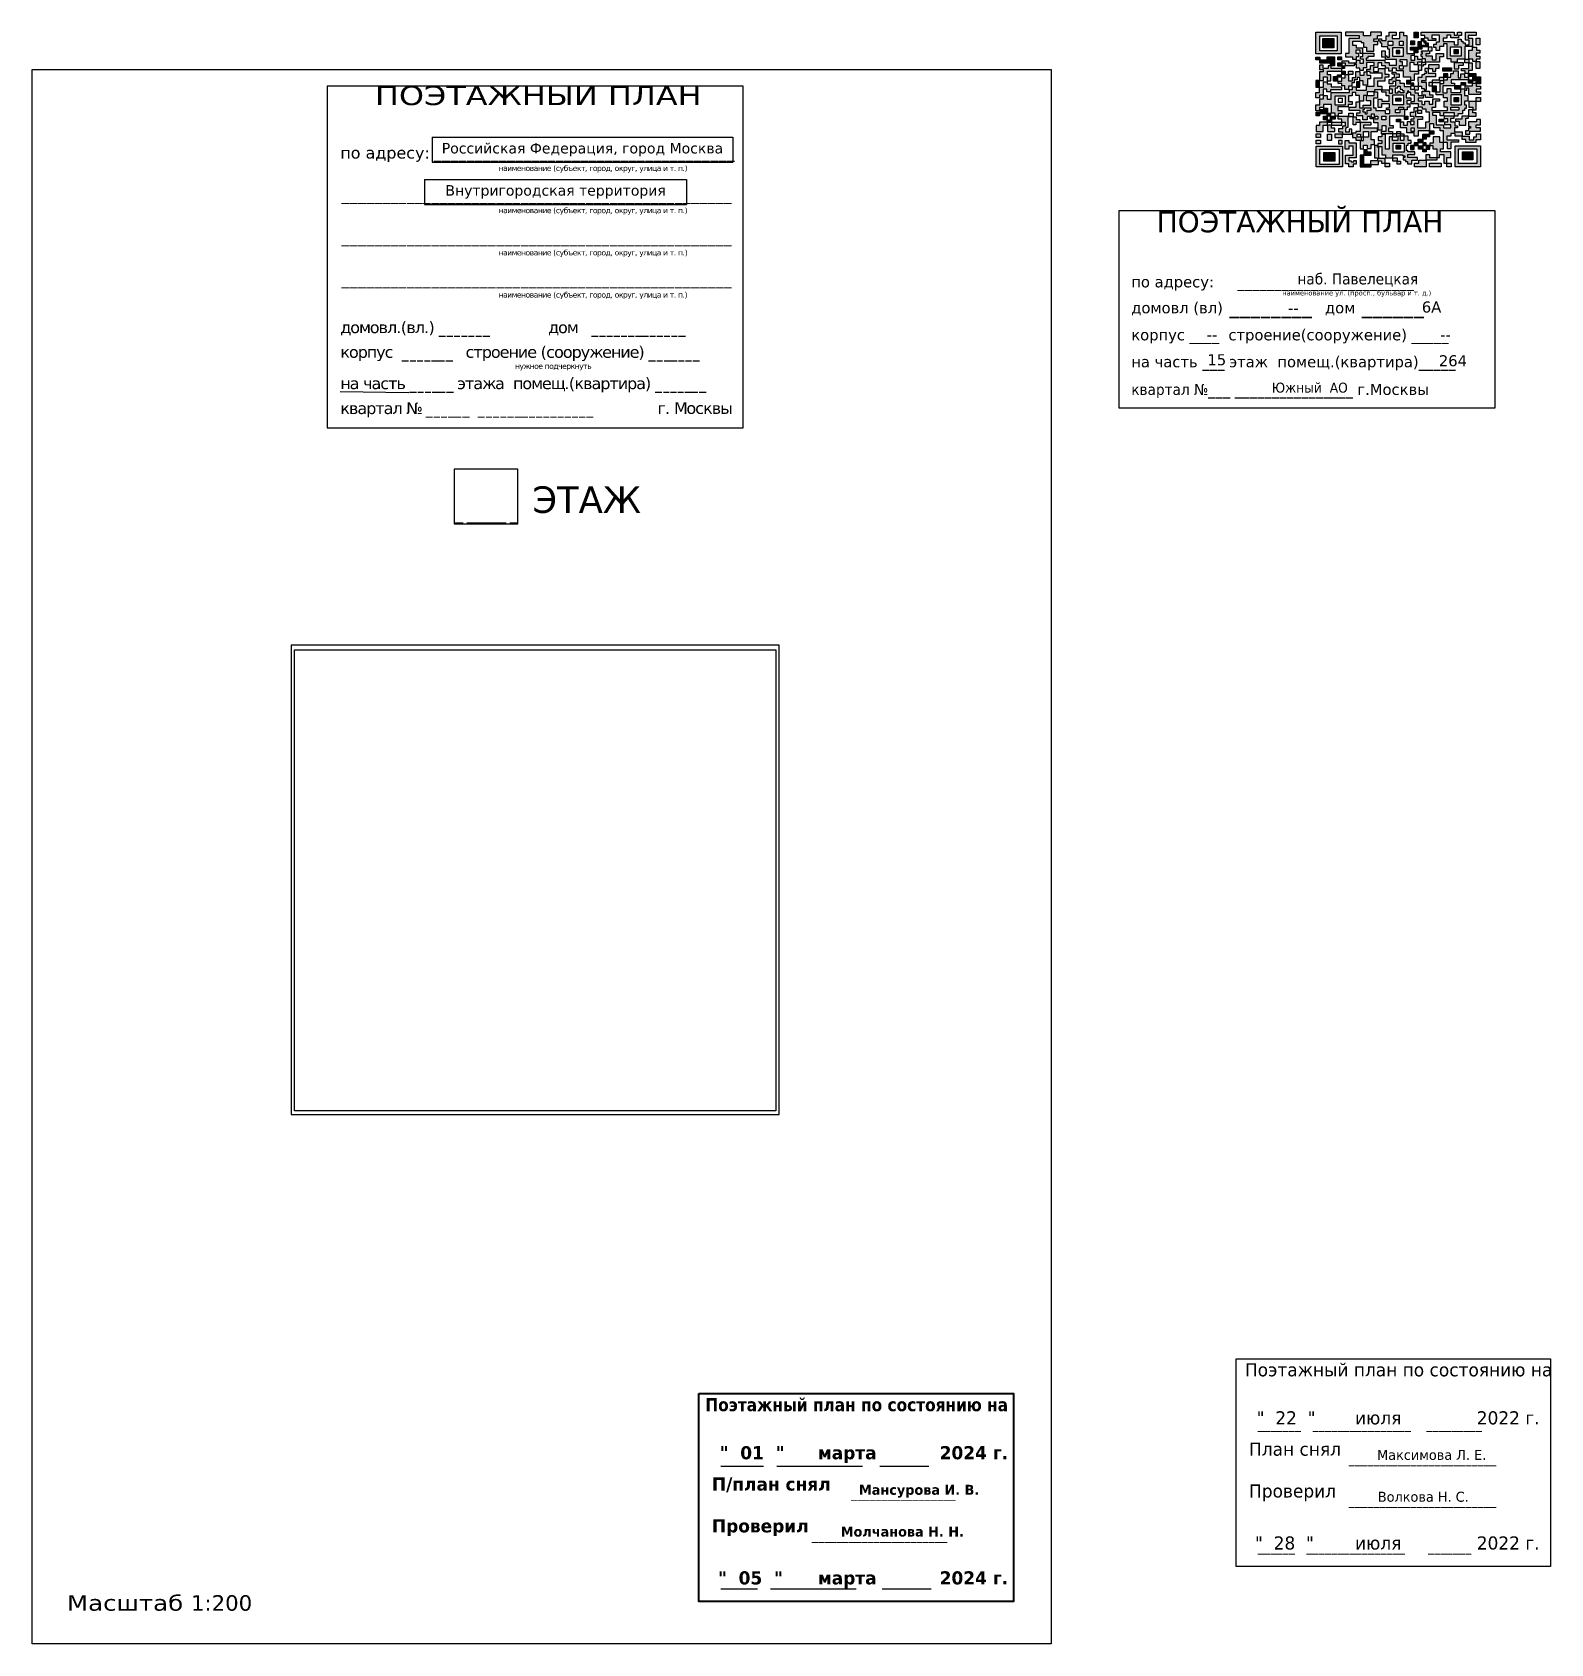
# Paper-space layout 'пл_нов' of a CAD drawing. Header units: millimetres. Extents: x 20 to 294, y 6 to 298.
# The model-space entities are those that its viewports show. They can reach past a viewport. Long polylines and large blocks are cut down to what shows.
import ezdxf

# ---------------------------------------------------------------- set-up
doc = ezdxf.new("R2010")
doc.units = ezdxf.units.MM
doc.layers.get('Defpoints').update_dxf_attribs({"color": 1})
doc.styles.get("Standard").update_dxf_attribs({"font": 'arial.ttf', "width": 0.9, "height": 4.2})
doc.styles.add('город_табл', font='verdana.ttf', dxfattribs={"width": 0.97, "height": 4.2})
doc.styles.add('стиль_город', font='verdana.ttf', dxfattribs={"width": 0.9, "height": 2.8})

psp = doc.layouts.new('пл_нов')

# ---------------------------------------------------------------- texts
at = {"lineweight": 9, "attachment_point": 1}
for s, width, heights, insert, char_height, style in [('{\\H1.35714x;ПОЭТАЖНЫЙ ПЛАН} ', 68.5678, [5.41], (222.92, 265.31), 2.8, 'город_табл'), ('{\\W0.9;наб. Павелецкая }', 55.9489, [0], (248.37, 254.09), 2, 'город_табл'), ('по адресу:     ________________________', 104.706, [0], (218.33, 253.56), 2, 'город_табл'), ('наименование ул. (просп., бульвар и т. д.)', 47.7685, [1.39], (245.63, 251), 0.9, 'город_табл'), ('{\\H0.71429x;домовл (вл)} ________  {\\H0.71429x;дом} ______', 104.706, [0], (218.33, 249.67), 2.8, 'город_табл'), ('--', 7.0345, [0], (246.67, 248.83), 2, 'город_табл'), ('6А', 7.0345, [2.09], (270.86, 249.01), 2, 'город_табл'), ('корпус ____  строение(сооружение) _____', 104.706, [0], (218.33, 243.98), 2, 'город_табл'), ('--', 7.0345, [0], (231.95, 244.03), 2, 'город_табл'), ('--', 7.0345, [0], (274.18, 244.03), 2, 'город_табл'), ('на часть ___ этаж  помещ.(квартира)_____', 104.706, [0], (218.33, 239.11), 2, 'город_табл'), ('15', 7.0345, [2.09], (232.1, 239.47), 2, 'город_табл'), ('264', 5.2863, [2.54], (273.94, 239.29), 2, 'город_табл'), ('{\\W0.9;квартал №}___ ________________ г.Москвы', 104.706, [0], (218.33, 234.11), 2, 'город_табл'), ('{\\W0.9;Южный  АО}', 47.6285, [0], (243.74, 234.33), 1.8, 'город_табл'), (' ЭТАЖ', 21.9798, [0], (108.04, 215.58), 4.8, 'город_табл'), ('{\\H0.64286x;\\W0.94;Поэтажный план по состоянию на} ', 76.6545, [0], (238.88, 57.04), 3.7, 'стиль_город'), ('{\\fVerdana|b1|i0|c204|p34;\\H0.64286x;\\W0.85;Поэтажный план по состоянию на} ', 76.6545, [0], (141.33, 50.73), 3.7, 'стиль_город'), ('{\\H0.64286x;\\W0.94;"  22  "}', 76.6545, [1.84], (241.01, 48.35), 3.7, 'стиль_город'), ('{\\H0.64286x;\\W0.94;июля}', 76.6545, [0], (258.78, 48.35), 3.7, 'стиль_город'), ('{\\H0.64286x;\\W0.94;2022 г.}', 76.6545, [0], (280.79, 48.35), 3.7, 'стиль_город'), ('\\pxi-2.24452,l3.24452,t3.24452;{\\H0.64286x;_______   ________________    _________}', 67.0175, [2.16], (238.42, 46.96), 2.8, 'стиль_город'), ('{\\fVerdana|b1|i0|c204|p34;\\H0.64286x;\\W0.94;"  01  "}', 76.6545, [1.84], (143.91, 42.04), 3.7, 'стиль_город'), ('{\\fVerdana|b1|i0|c204|p34;\\H0.64286x;\\W0.94;марта}', 76.6545, [0], (161.67, 42.04), 3.7, 'стиль_город'), ('{\\fVerdana|b1|i0|c204|p34;\\H0.64286x;\\W0.94;2024 г.}', 76.6545, [0], (183.69, 42.04), 3.7, 'стиль_город'), ('{\\H0.64286x;\\W0.94;План снял} ', 76.6545, [0], (239.62, 42.69), 3.7, 'стиль_город'), ('{\\H0.64286x;\\W0.94;Максимова Л. Е.}', 76.6545, [0], (262.77, 41.36), 2.8, 'стиль_город'), ('\\pxi-2.24452,l3.24452,t3.24452;{\\fVerdana|b1|i0|c204|p34;\\H0.64286x;_______   ______________    ________}', 67.0175, [2.16], (141.31, 40.66), 2.8, 'стиль_город'), ('\\pxi-2.24452,l3.24452,t3.24452;{\\H0.64286x;  ________________________}', 53.5315, [2.16], (253.42, 40.79), 2.8, 'стиль_город'), ('{\\fVerdana|b1|i0|c204|p34;\\H0.64286x;\\W0.94;П/план снял} ', 76.6545, [0], (142.52, 36.38), 3.7, 'стиль_город'), ('{\\fVerdana|b1|i0|c204|p34;\\H0.64286x;\\W0.94;Мансурова И. В.}', 76.6545, [0], (169.1, 35.05), 2.8, 'стиль_город'), ('{\\H0.64286x;\\W0.94;Проверил} ', 76.6545, [0], (239.62, 35.13), 3.7, 'стиль_город'), ('\\pxi-2.24452,l3.24452,t3.24452;{\\H0.64286x;           \\fVerdana|b1|i0|c204|p34; \\fVerdana|b0|i0|c204|p34;_________________}', 53.5315, [2.16], (156.32, 34.48), 2.8, 'стиль_город'), ('{\\H0.64286x;\\W0.94;Волкова Н. С.}', 76.6545, [0], (262.91, 33.79), 2.8, 'стиль_город'), ('\\pxi-2.24452,l3.24452,t3.24452;{\\H0.64286x;  ________________________}', 53.5315, [2.16], (253.42, 33.23), 2.8, 'стиль_город'), ('{\\fVerdana|b1|i0|c204|p34;\\H0.64286x;\\W0.94;Проверил} ', 76.6545, [0], (142.52, 28.82), 3.7, 'стиль_город'), ('{\\fVerdana|b1|i0|c204|p34;\\H0.64286x;\\W0.94;Молчанова Н. Н.}', 76.6545, [0], (165.81, 27.49), 2.8, 'стиль_город'), ('\\pxi-2.24452,l3.24452,t3.24452;{\\H0.64286x; \\fVerdana|b1|i0|c204|p34; \\fVerdana|b0|i0|c204|p34;______________________}', 53.5315, [2.16], (156.32, 26.92), 2.8, 'стиль_город'), ('{\\H0.64286x;\\W0.94;"  28  "}', 76.6545, [1.84], (240.71, 25.72), 3.7, 'стиль_город'), ('{\\H0.64286x;\\W0.94;июля}', 76.6545, [0], (258.78, 25.72), 3.7, 'стиль_город'), ('{\\H0.64286x;\\W0.94;2022 г.}', 76.6545, [0], (280.79, 25.72), 3.7, 'стиль_город'), ('\\pxi-2.24452,l3.24452,t3.24452;{\\H0.64286x;______   ________________      _______}', 53.5315, [2.16], (238.42, 24.8), 2.8, 'стиль_город'), ('{\\fVerdana|b1|i0|c204|p34;\\H0.64286x;\\W0.94;"  05  "}', 76.6545, [1.84], (143.61, 19.41), 3.7, 'стиль_город'), ('{\\fVerdana|b1|i0|c204|p34;\\H0.64286x;\\W0.94;марта}', 76.6545, [0], (161.67, 19.41), 3.7, 'стиль_город'), ('{\\fVerdana|b1|i0|c204|p34;\\H0.64286x;\\W0.94;2024 г.}', 76.6545, [0], (183.69, 19.41), 3.7, 'стиль_город'), ('{\\W1.15;Масштаб \\W1;1:200}', 44.7903, [0], (25.94, 15.09), 2.8, 'стиль_город'), ('\\pxi-2.24452,l3.24452,t3.24452;{\\fVerdana|b1|i0|c204|p34;\\H0.64286x;______   ______________      ________}', 75.7613, [2.16], (141.31, 18.49), 2.8, 'стиль_город')]:
    psp.add_mtext_dynamic_manual_height_columns(s, width=width, gutter_width=12.5, heights=heights, dxfattribs=dict(at, insert=insert, char_height=char_height, style=style))

msp = doc.modelspace()

# ---------------------------------------------------------------- texts
at = {"attachment_point": 1}
for s, heights, insert, char_height in [('{\\fVerdana|b0|i0|c204|p34;\\W1.2;ПОЭТАЖНЫЙ ПЛАН\\fArial|b0|i0|c204|p34; }', [0], (10254.79, 20736.06), 7), ('{\\fVerdana|b0|i0|c204|p34;\\W1;по адресу\\fVerdana|b0|i0|c0|p34;:} _____________________________________', [0], (10242.26, 20713.93), 4.2), ('{\\fVerdana|b0|i0|c204|p34;\\W1;\\T0.9;наименование\\fVerdana|b0|i0|c0|p34; (\\fVerdana|b0|i0|c204|p34;субъект, город, округ, улица и т. п.\\fVerdana|b0|i0|c0|p34;)}', [0], (10299.49, 20707.23), 2), ('________________________________________________', [0], (10242.76, 20698.67), 4.2), ('{\\fVerdana|b0|i0|c204|p34;\\W1;\\T0.9;наименование\\fVerdana|b0|i0|c0|p34; (\\fVerdana|b0|i0|c204|p34;субъект, город, округ, улица и т. п.\\fVerdana|b0|i0|c0|p34;)}', [0], (10299.49, 20691.98), 2), ('________________________________________________', [0], (10242.76, 20683.42), 4.2), ('{\\fVerdana|b0|i0|c204|p34;\\W1;\\T0.9;наименование\\fVerdana|b0|i0|c0|p34; (\\fVerdana|b0|i0|c204|p34;субъект, город, округ, улица и т. п.\\fVerdana|b0|i0|c0|p34;)}', [0], (10299.49, 20676.72), 2), ('________________________________________________', [0], (10242.76, 20668.17), 4.2), ('{\\fVerdana|b0|i0|c204|p34;\\W1;\\T0.9;наименование\\fVerdana|b0|i0|c0|p34; (\\fVerdana|b0|i0|c204|p34;субъект, город, округ, улица и т. п.\\fVerdana|b0|i0|c0|p34;)}', [0], (10299.49, 20661.47), 2), ('{\\fVerdana|b0|i0|c204|p34;\\W1;\\T0.9;домовл.\\fVerdana|b0|i0|c0|p34;(\\fVerdana|b0|i0|c204|p34;вл\\fVerdana|b0|i0|c0|p34;.) _______   \\fVerdana|b0|i0|c204|p34;          дом   \\fVerdana|b0|i0|c0|p34;_______\\fVerdana|b0|i0|c204|p34;______}', [5.55], (10242.26, 20650.79), 4.2), ('{\\fVerdana|b0|i0|c204|p34;\\W1;\\T0.9;корпус  \\fVerdana|b0|i0|c0|p34;_____\\fVerdana|b0|i0|c204|p34;__\\fVerdana|b0|i0|c0|p34;  \\fVerdana|b0|i0|c204|p34; строение \\fVerdana|b0|i0|c0|p34;(\\fVerdana|b0|i0|c204|p34;сооружение\\fVerdana|b0|i0|c0|p34;) ___\\fVerdana|b0|i0|c204|p34;____}', [0], (10242.26, 20641.87), 4.2), ('{\\fVerdana|b0|i0|c204|p34;\\W1;\\T0.9;нужное подчеркнуть}', [0], (10305.42, 20635.68), 2), ('{\\fVerdana|b0|i0|c204|p34;\\W1;\\T0.9;на часть \\fVerdana|b0|i0|c0|p34;____\\fVerdana|b0|i0|c204|p34;__\\fVerdana|b0|i0|c0|p34; \\fVerdana|b0|i0|c204|p34;этажа  помещ\\fVerdana|b0|i0|c0|p34;.(\\fVerdana|b0|i0|c204|p34;квартира\\fVerdana|b0|i0|c0|p34;) _____\\fVerdana|b0|i0|c204|p34;__}', [0], (10242.26, 20630.54), 4.2), ('{\\fVerdana|b0|i0|c204|p34;\\H0.84x;\\W1;\\T0.9;квартал \\fVerdana|b0|i0|c0|p34;№ ____\\fVerdana|b0|i0|c204|p34;__ \\fVerdana|b0|i0|c0|p34; ______\\fVerdana|b0|i0|c204|p34;__________}    ', [0], (10242.26, 20621.54), 5)]:
    msp.add_mtext_dynamic_manual_height_columns(s, width=13646.9927, gutter_width=12.5, heights=heights, dxfattribs=dict(at, insert=insert, char_height=char_height))
at = {"color": 0, "lineweight": 9, "insert": (10355.26, 20621.59), "char_height": 5, "width": 2000, "attachment_point": 1}
msp.add_mtext('\\fVerdana|b0|i0|c204|p34;\\H0.84x;\\W1;\\T0.9; г. Москвы', dxfattribs=at)

# ---------------------------------------------------------------- blocks, each defined once
blk = doc.blocks.new('*T36')
at = {"layer": 'Defpoints', "color": 8, "linetype": 'ByBlock', "lineweight": 0, "transparency": 16777216}
for p, q in [((0, 0), (108.7, 0)), ((0, 0), (0, -9)), ((108.7, 0), (108.7, -9)), ((0, -9), (108.7, -9))]:
    blk.add_line(p, q, dxfattribs=at)
at = {"color": 0, "lineweight": 9, "transparency": 16777216, "insert": (54.35, -4.5), "char_height": 3.8, "width": 105.7027, "attachment_point": 5, "style": 'город_табл'}
blk.add_mtext('Российская Федерация, город Москва', dxfattribs=at)
blk = doc.blocks.new('*T37')
at = {"layer": 'Defpoints', "color": 8, "linetype": 'ByBlock', "lineweight": 0, "transparency": 16777216}
for p, q in [((0, 0), (94.69, 0)), ((0, 0), (0, -9)), ((94.69, 0), (94.69, -9)), ((0, -9), (94.69, -9))]:
    blk.add_line(p, q, dxfattribs=at)
at = {"color": 0, "lineweight": 9, "transparency": 16777216, "insert": (47.34, -4.5), "char_height": 3.8, "width": 91.6867, "attachment_point": 5, "style": 'город_табл'}
blk.add_mtext('Внутригородская территория', dxfattribs=at)

# ---------------------------------------------------------------- linework, layer by layer
at = {"color": 0, "lineweight": 9}
msp.add_line((10267.04, 20624.99), (10242.26, 20625.35), dxfattribs=at)
at = {"layer": 'Defpoints', "color": 31, "lineweight": 9, "true_color": 0xfecc66}
msp.add_lwpolyline([(2000.55, 18761.75), (19398.62, 18761.75), (19398.62, 2090.38), (2000.55, 2090.38)], close=True, dxfattribs=at)

# ---------------------------------------------------------------- block references
for name, p in [('*T36', (10275.46, 20717.43)), ('*T37', (10272.75, 20702.17))]:
    msp.add_blockref(name, p)

msp.set_redraw_order([(e.dxf.handle, doc.entitydb.next_handle()) for e in msp.query("TEXT MTEXT ATTDEF DIMENSION ARC_DIMENSION")])  # texts and dimensions are drawn at this point

# ---------------------------------------------------------------- hatches: boundary and pattern name
at = {"lineweight": 9}
h = psp.add_hatch(color=256, dxfattribs=at)
h.dxf.hatch_style = 1
h.paths.add_polyline_path([(251.69, 293.77), (256.3, 293.77), (256.3, 297.69), (251.69, 297.69)])
h.paths.add_polyline_path([(252.41, 297.02), (255.58, 297.02), (255.58, 294.34), (252.41, 294.34)], flags=16)
h = psp.add_hatch(color=256, dxfattribs=at)
h.dxf.hatch_style = 1
h.paths.add_polyline_path([(257.6, 286.17), (258.29, 286.17), (258.29, 286.81), (258.93, 286.81), (258.93, 286.23), (259.59, 286.23), (259.59, 285.25), (260.34, 285.25), (260.34, 286.23), (261, 286.23), (261, 286.91), (262.32, 286.91), (262.32, 287.3), (263.62, 287.3), (263.62, 287.92), (262.83, 287.92), (262.83, 288.87), (264.17, 288.87), (264.17, 289.54), (264.91, 289.54), (264.91, 290.08), (264.19, 290.08), (264.19, 291.11), (263.04, 291.11), (263.04, 290.61), (262.13, 290.61), (262.13, 291.3), (262.88, 291.3), (262.88, 292.16), (263.64, 292.16), (263.64, 291.64), (264.31, 291.64), (264.31, 291.22), (264.87, 291.22), (264.87, 290.67), (265.51, 290.67), (265.51, 291.21), (266.26, 291.21), (266.26, 290.68), (267.55, 290.68), (267.55, 289.59), (268.9, 289.59), (268.9, 288.95), (269.5, 288.95), (269.5, 290.08), (270.23, 290.08), (270.23, 290.63), (268.66, 290.63), (268.66, 292.24), (269.5, 292.24), (269.5, 291.78), (270.1, 291.78), (270.1, 292.28), (270.85, 292.28), (270.85, 292.79), (270.07, 292.79), (270.07, 293.34), (269.59, 293.34), (269.59, 292.66), (268.85, 292.66), (268.85, 293.48), (269.46, 293.48), (269.46, 293.83), (268.14, 293.83), (268.14, 297.09), (267.54, 297.09), (267.54, 297.69), (266.87, 297.69), (266.87, 296.57), (265.47, 296.57), (265.47, 297.07), (266.22, 297.07), (266.22, 297.69), (264.93, 297.69), (264.93, 297.05), (264.4, 297.05), (264.4, 296.19), (263.57, 296.19), (263.57, 296.52), (263.06, 296.52), (263.06, 296.05), (263.41, 296.05), (263.41, 295.73), (263.62, 295.73), (263.62, 295.03), (264.69, 295.03), (264.69, 294.65), (265, 294.65), (265, 293.2), (264.52, 293.2), (264.52, 293.43), (264.22, 293.43), (264.22, 294.34), (263.62, 294.34), (263.62, 293.18), (264.3, 293.18), (264.3, 292.78), (266.26, 292.78), (266.26, 291.75), (264.95, 291.75), (264.95, 292.2), (264.16, 292.2), (264.16, 292.64), (260.8, 292.64), (260.8, 293), (261.11, 293), (261.11, 293.31), (262.19, 293.31), (262.19, 293.9), (260.17, 293.9), (260.17, 293.29), (259.76, 293.29), (259.76, 292.84), (260.32, 292.84), (260.32, 292.12), (259.62, 292.12), (259.62, 292.65), (259.03, 292.65), (259.03, 292.17), (257.61, 292.17), (257.61, 292.49), (256.43, 292.49), (256.43, 292.09), (257.06, 292.09), (257.06, 291.62), (258.62, 291.62), (258.62, 291.87), (259.02, 291.87), (259.02, 291.18), (259.62, 291.18), (259.62, 290.75), (260.28, 290.75), (260.28, 291.25), (260.88, 291.25), (260.88, 292.22), (262.27, 292.22), (262.27, 291.66), (261.58, 291.66), (261.58, 291.03), (260.94, 291.03), (260.94, 290.61), (261.5, 290.61), (261.5, 290.27), (263.66, 290.27), (263.66, 289.42), (262.27, 289.42), (262.27, 287.91), (260.84, 287.91), (260.84, 287.22), (258.97, 287.22), (258.97, 287.82), (258.32, 287.82), (258.32, 287.35), (257.76, 287.35), (257.76, 286.78), (254.48, 286.78), (254.48, 285.6), (253.75, 285.6), (253.75, 286.23), (253.09, 286.23), (253.09, 285.66), (252.42, 285.66), (252.42, 284.59), (251.69, 284.59), (251.69, 283.49), (252.36, 283.49), (252.36, 284.08), (253.1, 284.08), (253.1, 284.65), (254.54, 284.65), (254.54, 283.08), (255.22, 283.08), (255.22, 282.51), (255.71, 282.51), (255.71, 282.97), (256.38, 282.97), (256.38, 283.53), (255.65, 283.53), (255.65, 284.19), (257.53, 284.19), (257.53, 284.61), (258.28, 284.61), (258.28, 285.14), (257.6, 285.14)])
h.paths.add_polyline_path([(255.15, 286.14), (257.06, 286.14), (257.06, 284.59), (255.15, 284.59)], flags=16)
h.paths.add_polyline_path([(255.71, 285.7), (256.54, 285.7), (256.54, 285.03), (255.71, 285.03)], flags=0)
h.paths.add_polyline_path([(266.8, 291.02), (266.8, 291.65), (267.36, 291.65), (267.36, 292.35), (266.92, 292.35), (266.92, 292.78), (268.13, 292.78), (268.13, 291.53), (267.49, 291.53), (267.49, 291.02)], flags=16)
h.paths.add_polyline_path([(265.61, 293.3), (265.61, 294.92), (267.47, 294.92), (267.47, 293.3)], flags=16)
h.paths.add_polyline_path([(264.79, 295.32), (264.79, 296.08), (265.61, 296.08), (265.61, 295.32)], flags=16)
h.paths.add_polyline_path([(266.24, 293.83), (266.24, 294.36), (266.89, 294.36), (266.89, 293.83)], flags=0)
h.paths.add_polyline_path([(266.8, 295.32), (266.8, 296.08), (267.47, 296.08), (267.47, 295.32)], flags=16)
h = psp.add_hatch(color=256, dxfattribs=at)
h.dxf.hatch_style = 1
h.paths.add_polyline_path([(259, 294.51), (259.63, 294.51), (259.63, 293.9), (260.17, 293.9), (260.17, 294.81), (259.05, 294.81), (259.05, 295.32), (258.37, 295.32), (258.37, 296.06), (259.9, 296.06), (259.9, 295.82), (260.33, 295.82), (260.33, 294.97), (260.83, 294.97), (260.83, 294.29), (262.19, 294.29), (262.19, 295.49), (262.92, 295.49), (262.92, 296.04), (262.19, 296.04), (262.19, 296.47), (262.85, 296.47), (262.85, 297.08), (263.56, 297.08), (263.56, 297.69), (261.55, 297.69), (261.55, 297.04), (260.34, 297.04), (260.34, 297.69), (257.03, 297.69), (257.03, 297.08), (259.55, 297.08), (259.55, 296.54), (257.67, 296.54), (257.67, 293.84), (257.04, 293.84), (257.04, 293.25), (258.31, 293.25), (258.31, 292.84), (259.05, 292.84), (259.05, 293.3), (259.46, 293.3), (259.46, 293.82), (259, 293.82)])
h = psp.add_hatch(color=256, dxfattribs=at)
h.dxf.hatch_style = 1
h.paths.add_polyline_path([(270.19, 297.69), (269.48, 297.69), (269.48, 296.67), (270.19, 296.67)])
h = psp.add_hatch(color=256, dxfattribs=at)
h.dxf.hatch_style = 1
h.paths.add_polyline_path([(276.69, 296.04), (274.71, 296.04), (274.71, 296.64), (275.37, 296.64), (275.37, 297.15), (276.1, 297.15), (276.1, 296.69), (277.49, 296.69), (277.49, 297.07), (278.04, 297.07), (278.04, 297.69), (277.31, 297.69), (277.31, 297.16), (276.72, 297.16), (276.72, 297.69), (270.73, 297.69), (270.73, 297.12), (271.38, 297.12), (271.38, 296.64), (272.03, 296.64), (272.03, 296.17), (273.39, 296.17), (273.39, 296.58), (272.67, 296.58), (272.67, 297.13), (274.08, 297.13), (274.08, 295.97), (273.53, 295.97), (273.53, 295.55), (273.01, 295.55), (273.01, 294.91), (273.44, 294.91), (273.44, 294.36), (274.03, 294.36), (274.03, 295.08), (274.77, 295.08), (274.77, 295.59), (275.42, 295.59), (275.42, 292.87), (276.17, 292.87), (276.17, 292.3), (277.26, 292.3), (277.26, 292.82), (278.64, 292.82), (278.64, 295.09), (280, 295.09), (280, 296.62), (279.25, 296.62), (279.25, 297.08), (280.7, 297.08), (280.7, 297.69), (278.74, 297.69), (278.74, 296.23), (279.42, 296.23), (279.42, 295.43), (278.68, 295.43), (278.68, 295.8), (278.27, 295.8), (278.27, 296.06), (277.94, 296.06), (277.94, 296.46), (277.43, 296.46), (277.43, 295.44), (276.69, 295.44)])
h.paths.add_polyline_path([(276.03, 295.04), (277.96, 295.04), (277.96, 293.38), (276.03, 293.38)], flags=16)
h.paths.add_polyline_path([(276.63, 294.49), (277.49, 294.49), (277.49, 293.84), (276.63, 293.84)], flags=0)
h.paths.add_polyline_path([(277.49, 294.49), (276.63, 294.49), (276.63, 293.84), (277.49, 293.84)], flags=0)
h = psp.add_hatch(color=256, dxfattribs=at)
h.dxf.hatch_style = 1
h.paths.add_polyline_path([(252.98, 296.53), (252.98, 294.88), (254.96, 294.88), (254.96, 296.53)])
h = psp.add_hatch(color=256, dxfattribs=at)
h.dxf.hatch_style = 1
h.paths.add_polyline_path([(266.24, 293.83), (266.89, 293.83), (266.89, 294.36), (266.24, 294.36)])
h = psp.add_hatch(color=256, dxfattribs=at)
h.dxf.hatch_style = 1
h.paths.add_polyline_path([(269.54, 296.12), (268.89, 296.12), (268.89, 295.4), (269.54, 295.4)])
h.paths.add_polyline_path([(272, 295.78), (271.61, 295.78), (271.61, 295.33), (270.75, 295.33), (270.75, 295.99), (270.21, 295.99), (270.21, 294.98), (268.81, 294.98), (268.81, 294.46), (269.47, 294.46), (269.47, 293.99), (270.16, 293.99), (270.16, 294.64), (270.85, 294.64), (270.85, 295.03), (272, 295.03)])
h.paths.add_polyline_path([(271.61, 296.14), (271.22, 296.14), (271.22, 295.78), (271.61, 295.78)])
h.paths.add_polyline_path([(271.22, 296.55), (270.75, 296.55), (270.75, 296.14), (271.22, 296.14)])
h = psp.add_hatch(color=256, dxfattribs=at)
h.dxf.hatch_style = 1
h.paths.add_polyline_path([(272.73, 293.4), (271.58, 293.4), (271.58, 293.79), (272.27, 293.79), (272.27, 294.24), (272.68, 294.24), (272.68, 295.03), (272.07, 295.03), (272.07, 294.32), (270.85, 294.32), (270.79, 294.32), (270.79, 294.03), (270.99, 294.03), (270.99, 293.78), (270.71, 293.78), (270.71, 293.29), (270.96, 293.29), (270.96, 292.87), (271.52, 292.87), (271.52, 292.27), (274.05, 292.27), (274.05, 293.27), (274.77, 293.27), (274.77, 293.87), (273.47, 293.87), (273.47, 292.72), (272.73, 292.72)])
h = psp.add_hatch(color=256, dxfattribs=at)
h.dxf.hatch_style = 1
h.paths.add_polyline_path([(277.49, 294.49), (276.63, 294.49), (276.63, 293.84), (277.49, 293.84)])
h = psp.add_hatch(color=256, dxfattribs=at)
h.dxf.hatch_style = 1
h.paths.add_polyline_path([(281.32, 296.6), (280.7, 296.6), (280.7, 295.4), (281.32, 295.4)])
h.paths.add_polyline_path([(281.32, 294.43), (280.72, 294.43), (280.72, 294.96), (280, 294.96), (280, 294.43), (279.37, 294.43), (279.37, 292.82), (280.07, 292.81), (280.07, 292.37), (280.67, 292.37), (280.67, 292.8), (281.32, 292.8), (281.32, 293.34), (280.68, 293.34), (280.68, 293.9), (281.32, 293.9)])
h.paths.add_polyline_path([(279.37, 292.82), (278.64, 292.82), (278.64, 292.14), (279.37, 292.14)])
h.paths.add_polyline_path([(278.4, 292.18), (276.71, 292.18), (276.71, 291.06), (277.56, 291.06), (277.56, 291.74), (278.4, 291.74)])
h.paths.add_polyline_path([(279.98, 292.14), (279.37, 292.14), (279.37, 291.15), (278.03, 291.15), (278.03, 290.69), (278.71, 290.69), (278.71, 290.25), (279.29, 290.25), (279.29, 290.76), (279.98, 290.76)])
h.paths.add_polyline_path([(281.32, 292.37), (280.67, 292.37), (280.67, 291.13), (281.32, 291.13)])
h = psp.add_hatch(color=256, dxfattribs=at)
h.dxf.hatch_style = 1
h.paths.add_polyline_path([(252.41, 293.2), (251.69, 293.2), (251.69, 292.68), (252.41, 292.68)])
h = psp.add_hatch(color=256, dxfattribs=at)
h.dxf.hatch_style = 1
h.paths.add_polyline_path([(253.8, 290.64), (256.41, 290.64), (256.41, 291.15), (254.49, 291.15), (254.49, 291.64), (253.9, 291.64), (253.9, 291.16), (253.03, 291.16), (253.03, 291.75), (252.36, 291.75), (252.36, 290.96), (253.02, 290.96), (253.02, 290.52), (252.37, 290.52), (252.37, 288.94), (253.09, 288.94), (253.09, 289.6), (253.76, 289.6), (253.76, 288.93), (254.43, 288.93), (254.43, 290.01), (253.8, 290.01)])
h = psp.add_hatch(color=256, dxfattribs=at)
h.dxf.hatch_style = 1
h.paths.add_polyline_path([(255.07, 293.23), (253.74, 293.23), (253.74, 292.68), (252.41, 292.68), (252.41, 292.09), (254.36, 292.09), (254.36, 291.64), (255.07, 291.64)])
h = psp.add_hatch(color=256, dxfattribs=at)
h.dxf.hatch_style = 1
h.paths.add_polyline_path([(256.43, 292.09), (255.63, 292.09), (255.63, 291.62), (256.43, 291.62)])
h = psp.add_hatch(color=256, dxfattribs=at)
h.dxf.hatch_style = 1
h.paths.add_polyline_path([(255.66, 292.68), (256.36, 292.68), (256.36, 293.23), (255.66, 293.23)])
h = psp.add_hatch(color=256, dxfattribs=at)
h.dxf.hatch_style = 1
h.paths.add_polyline_path([(256.89, 291.62), (256.43, 291.62), (256.43, 291.15), (256.89, 291.15)])
h = psp.add_hatch(color=256, dxfattribs=at)
h.dxf.hatch_style = 1
h.paths.add_polyline_path([(274.13, 288.9), (274.78, 288.9), (274.78, 289.55), (274.08, 289.55), (274.08, 289.08), (272.81, 289.08), (272.81, 288.61), (272.81, 288.53), (274.13, 288.53)])
h.paths.add_polyline_path([(272.81, 288.61), (272.11, 288.61), (272.11, 288.53), (272.11, 287.97), (272.81, 287.97)], flags=17)
h.paths.add_polyline_path([(271.65, 289.67), (273.38, 289.67), (273.38, 290.22), (272.07, 290.22), (272.07, 291.14), (271.38, 291.14), (271.38, 290.66), (271.66, 290.66), (271.66, 290.22), (271.31, 290.22), (271.31, 290), (270.84, 290), (270.84, 289.48), (270.16, 289.48), (270.17, 287.92), (270.82, 287.92), (270.82, 287.54), (271.29, 287.54), (271.29, 287.3), (271.73, 287.3), (271.73, 288.58), (270.88, 288.58), (270.88, 288.97), (271.65, 288.97)])
h.paths.add_polyline_path([(274.01, 291.77), (272.07, 291.77), (272.07, 291.14), (272.78, 291.14), (272.78, 290.63), (273.37, 290.63), (273.37, 291.21), (274.01, 291.21)])
h.paths.add_polyline_path([(271.52, 292.28), (270.85, 292.28), (270.85, 291.8), (270.25, 291.8), (270.25, 290.75), (270.78, 290.75), (270.78, 291.55), (271.1, 291.55), (271.1, 291.82), (271.52, 291.82)])
h = psp.add_hatch(color=256, dxfattribs=at)
h.dxf.hatch_style = 1
h.paths.add_polyline_path([(252.37, 288.94), (251.68, 288.94), (251.68, 287.76), (252.37, 287.76)])
h = psp.add_hatch(color=256, dxfattribs=at)
h.dxf.hatch_style = 1
h.paths.add_polyline_path([(253.03, 287.39), (253.69, 287.39), (253.69, 286.89), (254.33, 286.89), (254.33, 287.29), (256.34, 287.29), (256.34, 287.8), (254.44, 287.8), (254.44, 288.33), (253.75, 288.33), (253.75, 288.73), (253.09, 288.73), (253.09, 287.76), (252.37, 287.76), (252.37, 286.79), (251.68, 286.79), (251.68, 285.81), (252.37, 285.81), (252.37, 286.34), (253.03, 286.34)])
h = psp.add_hatch(color=256, dxfattribs=at)
h.dxf.hatch_style = 1
h.paths.add_polyline_path([(255.61, 289.55), (256.27, 289.55), (256.27, 289.97), (255.59, 289.97), (255.59, 289.69), (254.9, 289.69), (254.9, 288.83), (255.61, 288.83)])
h.paths.add_polyline_path([(256.99, 290.64), (256.41, 290.64), (256.41, 290.03), (256.99, 290.03)])
h = psp.add_hatch(color=256, dxfattribs=at)
h.dxf.hatch_style = 1
h.paths.add_polyline_path([(257.59, 290.02), (256.99, 290.03), (256.99, 289.43), (256.39, 289.43), (256.39, 288.85), (255.76, 288.85), (255.76, 288.42), (256.41, 288.42), (256.41, 287.98), (256.95, 287.98), (256.95, 287.35), (257.6, 287.35), (257.6, 287.94), (258.23, 287.94), (258.23, 288.54), (258.6, 288.54), (258.6, 289.07), (259.18, 289.07), (259.18, 289.48), (259.62, 289.48), (259.62, 288.93), (260.28, 288.93), (260.28, 288.1), (261.03, 288.1), (261.03, 289.29), (261.55, 289.29), (261.55, 289.9), (260.94, 289.9), (260.94, 290.54), (260.41, 290.54), (260.41, 289.93), (259.67, 289.93), (259.67, 290.56), (258.95, 290.56), (258.95, 289.51), (258.31, 289.51), (258.31, 288.88), (257.59, 288.88)])
h.paths.add_polyline_path([(258.4, 290.64), (257.59, 290.64), (257.59, 290.02), (258.4, 290.02)])
h = psp.add_hatch(color=256, dxfattribs=at)
h.dxf.hatch_style = 1
h.paths.add_polyline_path([(268.78, 287.85), (267.66, 287.85), (267.66, 288.47), (266.91, 288.47), (266.91, 289.03), (266.15, 289.03), (266.15, 289.52), (266.78, 289.52), (266.78, 290.15), (266.15, 290.15), (266.15, 290.48), (265.51, 290.48), (265.51, 290.08), (265.91, 290.08), (265.91, 289.48), (265.51, 289.48), (265.51, 289.14), (264.94, 289.14), (264.94, 288.37), (265.61, 288.37), (265.61, 288.78), (266.14, 288.78), (266.14, 287.98), (265.07, 287.98), (265.07, 287.39), (265.56, 287.39), (265.56, 286.69), (264.94, 286.69), (264.94, 287.3), (263.62, 287.3), (263.62, 286.85), (264.39, 286.85), (264.39, 286.21), (264.97, 286.21), (264.97, 285.24), (263.64, 285.24), (263.64, 285.6), (262.95, 285.6), (262.95, 284.06), (263.58, 284.06), (263.58, 284.76), (265.04, 284.76), (265.04, 284.04), (264.48, 284.04), (264.48, 283.65), (265.05, 283.65), (265.05, 283.02), (264.2, 283.02), (264.2, 283.55), (262.57, 283.55), (262.57, 283.99), (262.15, 283.99), (262.15, 285.76), (262.86, 285.76), (262.86, 286.91), (262.22, 286.91), (262.22, 286.23), (260.88, 286.23), (260.88, 285.3), (261.63, 285.3), (261.63, 284.52), (260.26, 284.52), (260.26, 284.05), (259.6, 284.05), (259.6, 285.09), (258.96, 285.09), (258.96, 284.13), (257.74, 284.13), (257.74, 283.53), (259.72, 283.53), (259.72, 283.14), (259.1, 283.14), (259.1, 282.58), (260.19, 282.58), (260.19, 281.87), (260.96, 281.87), (260.96, 282.48), (261.54, 282.48), (261.54, 282.03), (262.2, 282.03), (262.2, 281.33), (262.99, 281.33), (262.99, 279.96), (263.64, 279.96), (263.64, 280.78), (264.42, 280.78), (264.42, 279.8), (263.59, 279.8), (263.59, 279.34), (264.23, 279.34), (265.58, 279.34), (265.58, 279.75), (264.84, 279.75), (264.84, 280.36), (265.7, 280.36), (265.7, 280.82), (265.04, 280.82), (265.04, 282.49), (267.7, 282.49), (267.7, 282.73), (267.7, 283.63), (268.19, 283.63), (268.19, 284.12), (268.7, 284.12), (268.7, 284.74), (268.13, 284.74), (268.13, 285.36), (268.87, 285.36), (268.87, 285.8), (268.04, 285.8), (268.04, 286.64), (268.25, 286.64), (268.25, 287.06), (268.53, 287.06), (268.53, 286.79), (268.87, 286.79), (268.87, 286.3), (269.52, 286.3), (269.52, 285.18), (268.93, 285.18), (268.93, 284.73), (270.28, 284.73), (270.28, 284.13), (271, 284.13), (271, 283.75), (271.62, 283.75), (271.62, 283.26), (272.23, 283.26), (272.23, 281.5), (271.6, 281.5), (271.6, 280.4), (270.07, 280.4), (270.07, 281.94), (271, 281.94), (271, 282.47), (269.74, 282.47), (269.74, 283.39), (270.13, 283.39), (270.13, 283.02), (270.79, 283.02), (270.79, 283.62), (270.05, 283.62), (270.05, 284.08), (269.47, 284.08), (269.47, 283.21), (268.82, 283.21), (268.82, 282.45), (269.47, 282.45), (269.47, 282.01), (268.92, 282.01), (268.92, 281.58), (269.47, 281.58), (269.47, 280.98), (268.8, 280.98), (268.8, 281.55), (268.24, 281.55), (268.24, 280.87), (267.54, 280.87), (267.54, 281.51), (266.98, 281.51), (266.98, 280.4), (268.13, 280.4), (268.13, 279.48), (269.45, 279.48), (269.45, 278.91), (270.2, 278.91), (270.2, 279.87), (272.27, 279.87), (272.27, 281.12), (273.01, 281.12), (273.01, 280.43), (274.19, 280.43), (274.19, 279.89), (274.78, 279.89), (274.78, 277.76), (275.49, 277.76), (275.49, 276.61), (276.09, 276.61), (276.09, 277.8), (277.46, 277.8), (277.46, 278.26), (275.4, 278.26), (275.4, 278.87), (276.1, 278.87), (276.1, 279.39), (276.86, 279.39), (276.86, 278.88), (278.18, 278.88), (278.18, 279.69), (276.78, 279.69), (276.78, 280.43), (277.33, 280.43), (277.33, 280.79), (276.82, 280.79), (276.82, 281.49), (276.03, 281.49), (276.03, 282.08), (276.66, 282.08), (276.66, 282.6), (274.94, 282.6), (274.94, 282.05), (275.55, 282.05), (275.55, 281.49), (275.04, 281.49), (275.04, 280.94), (276.12, 280.94), (276.12, 280.38), (274.78, 280.38), (274.78, 280.92), (273.45, 280.92), (273.45, 282.7), (272.76, 282.7), (272.76, 283.19), (274.17, 283.19), (274.17, 282.6), (274.8, 282.6), (274.8, 283.11), (276.78, 283.11), (276.78, 282.54), (277.36, 282.54), (277.36, 282.94), (278.19, 282.94), (278.19, 283.55), (278.6, 283.55), (278.6, 283.92), (278.89, 283.92), (278.89, 284.59), (278.6, 284.59), (278.6, 285.25), (279.16, 285.25), (279.16, 286.27), (278.59, 286.27), (278.59, 287.13), (278.91, 287.13), (278.91, 287.55), (279.34, 287.55), (279.34, 286.41), (281.45, 286.41), (281.45, 286.91), (280.67, 286.91), (280.67, 287.37), (281.45, 287.37), (281.45, 287.95), (280.66, 287.95), (280.66, 288.46), (280.01, 288.46), (280.01, 287.97), (278.68, 287.97), (278.68, 287.44), (277.91, 287.44), (277.91, 286.78), (276.1, 286.78), (276.1, 287.49), (275.43, 287.49), (275.43, 286.75), (274.68, 286.75), (274.68, 288), (276.79, 288), (276.79, 288.48), (276.17, 288.48), (276.17, 289.07), (279.32, 289.07), (279.32, 289.56), (278.57, 289.56), (278.57, 290.14), (277.9, 290.14), (277.9, 289.47), (277.45, 289.47), (277.45, 290.73), (276.57, 290.73), (276.57, 290.25), (276.1, 290.25), (276.1, 289.58), (275.5, 289.58), (275.5, 289.08), (274.81, 289.08), (274.81, 288.43), (274.18, 288.43), (274.18, 286.91), (273.46, 286.91), (273.46, 286.38), (274.79, 286.38), (274.79, 285.83), (275.5, 285.83), (275.5, 285.2), (274.89, 285.2), (274.89, 284.14), (275.52, 284.14), (275.52, 283.54), (272.69, 283.54), (272.69, 284.11), (273.34, 284.11), (273.34, 285.22), (274.04, 285.22), (274.04, 285.62), (272.85, 285.62), (272.85, 284.66), (272.17, 284.66), (272.17, 285.21), (271.43, 285.21), (271.43, 284.62), (270.86, 284.62), (270.86, 285.28), (270.2, 285.28), (270.2, 285.79), (271.08, 285.79), (271.08, 286.34), (271.51, 286.34), (271.51, 285.87), (272.85, 285.87), (272.85, 286.36), (272.23, 286.36), (272.23, 287.05), (270.9, 287.05), (270.9, 286.26), (270.22, 286.26), (270.22, 286.71), (269.58, 286.71), (269.58, 287.19), (270.17, 287.19), (270.17, 287.92), (269.52, 287.92), (269.52, 287.4), (268.78, 287.4)])
h.paths.add_polyline_path([(267.62, 287.13), (267.62, 286.73), (266.95, 286.73), (266.95, 286.98), (266.54, 286.98), (266.54, 286.68), (266.11, 286.68), (266.11, 287.61), (266.5, 287.61), (266.5, 287.92), (266.94, 287.92), (266.94, 287.42), (267.32, 287.42), (267.32, 287.13)], flags=16)
h.paths.add_polyline_path([(267.52, 286.36), (267.52, 284.56), (265.59, 284.56), (265.59, 286.36)], flags=16)
h.paths.add_polyline_path([(267.05, 285.76), (267.05, 285.2), (266.18, 285.2), (266.18, 285.76)], flags=0)
h.paths.add_polyline_path([(267.53, 284.16), (267.53, 283.69), (266.88, 283.69), (266.88, 283.1), (266.09, 283.1), (266.09, 283.73), (266.68, 283.73), (266.68, 284.16), (266.78, 284.16)], flags=16)
h.paths.add_polyline_path([(264.33, 282.52), (264.33, 281.87), (263.61, 281.87), (263.61, 282.52)], flags=16)
h.paths.add_polyline_path([(262.93, 282.53), (262.93, 281.95), (262.41, 281.95), (262.41, 282.27), (261.76, 282.27), (261.76, 282.95), (262.23, 282.95), (262.23, 282.53)], flags=16)
h.paths.add_polyline_path([(268.96, 280.39), (269.5, 280.39), (269.5, 279.73), (268.96, 279.73)], flags=16)
h.paths.add_polyline_path([(261.66, 283.99), (261.66, 283.52), (260.92, 283.52), (260.92, 282.86), (260.65, 282.86), (260.65, 283.21), (260.24, 283.21), (260.24, 283.72), (260.5, 283.72), (260.5, 283.99)], flags=16)
h.paths.add_polyline_path([(276.09, 286.36), (278.04, 286.36), (278.04, 284.58), (276.09, 284.58)], flags=16)
h.paths.add_polyline_path([(276.11, 284.13), (277.57, 284.13), (277.57, 283.6), (276.11, 283.6)], flags=16)
h.paths.add_polyline_path([(276.66, 285.8), (277.54, 285.8), (277.54, 285.19), (276.66, 285.19)], flags=0)
h = psp.add_hatch(color=256, dxfattribs=at)
h.dxf.hatch_style = 1
h.paths.add_polyline_path([(259.07, 288.74), (259.07, 287.78), (259.62, 287.78), (259.62, 288.74)])
h = psp.add_hatch(color=256, dxfattribs=at)
h.dxf.hatch_style = 1
h.paths.add_polyline_path([(268.88, 288.95), (268.1, 288.95), (268.1, 288.38), (268.88, 288.38), (268.88, 288.01), (269.4, 288.01), (269.4, 288.49), (268.88, 288.49)])
h = psp.add_hatch(color=256, dxfattribs=at)
h.dxf.hatch_style = 1
h.paths.add_polyline_path([(276.21, 291.24), (274.65, 291.24), (274.65, 290.66), (276.21, 290.66)])
h.paths.add_polyline_path([(275.53, 290.15), (274.78, 290.15), (274.78, 289.55), (275.5, 289.55), (275.5, 289.58), (275.53, 289.58)])
h = psp.add_hatch(color=256, dxfattribs=at)
h.dxf.hatch_style = 1
h.paths.add_polyline_path([(277.91, 288), (276.79, 288), (276.79, 287.44), (277.91, 287.44)])
h.paths.add_polyline_path([(278.73, 288.58), (277.97, 288.58), (277.97, 288.12), (278.73, 288.12)])
h = psp.add_hatch(color=256, dxfattribs=at)
h.dxf.hatch_style = 1
h.paths.add_polyline_path([(281.45, 289.65), (280.63, 289.65), (280.63, 290.25), (279.29, 290.25), (279.29, 289.71), (280.08, 289.71), (280.08, 289.07), (279.32, 289.07), (279.32, 288.46), (280.01, 288.46), (280.01, 288.92), (280.66, 288.92), (280.66, 288.37), (281.45, 288.37)])
h = psp.add_hatch(color=256, dxfattribs=at)
h.dxf.hatch_style = 1
h.paths.add_polyline_path([(267.05, 285.2), (267.05, 285.76), (266.18, 285.76), (266.18, 285.2)])
h = psp.add_hatch(color=256, dxfattribs=at)
h.dxf.hatch_style = 1
h.paths.add_polyline_path([(280.66, 285.19), (279.38, 285.19), (279.38, 284.14), (280.1, 284.14), (280.1, 283.65), (280.66, 283.65)])
h.paths.add_polyline_path([(281.45, 285.87), (280.66, 285.87), (280.66, 285.19), (281.45, 285.19)])
h.paths.add_polyline_path([(280.66, 283.12), (280.1, 283.12), (280.1, 283.65), (279.31, 283.65), (279.31, 282.52), (280.66, 282.52)])
h.paths.add_polyline_path([(278.82, 282.16), (279.31, 282.16), (279.31, 282.52), (278.09, 282.52), (278.09, 281.99), (276.97, 281.99), (276.97, 281.62), (277.6, 281.62), (277.6, 280.91), (278.82, 280.91)])
h.paths.add_polyline_path([(280.69, 280.94), (281.45, 280.94), (281.45, 281.94), (280.74, 281.94), (280.74, 281.48), (279.32, 281.48), (279.32, 280.67), (279.65, 280.67), (279.65, 280.32), (279.32, 280.32), (279.32, 279.85), (278.73, 279.85), (278.73, 279.27), (279.53, 279.27), (279.53, 279.81), (281.45, 279.81), (281.45, 280.41), (280.69, 280.41)])
h.paths.add_polyline_path([(281.45, 279.3), (280.76, 279.3), (280.76, 278.75), (280.24, 278.75), (280.24, 278.24), (279.43, 278.24), (279.43, 278.88), (278.18, 278.88), (278.18, 278.31), (278.82, 278.31), (278.82, 277.78), (280.64, 277.78), (280.64, 278.26), (281.45, 278.26)])
h.paths.add_polyline_path([(276.18, 274.02), (275.39, 274.02), (275.39, 273.36), (276.18, 273.36)])
h.paths.add_polyline_path([(274.33, 274.02), (272.26, 274.02), (272.26, 273.36), (274.33, 273.36)])
h = psp.add_hatch(color=256, dxfattribs=at)
h.dxf.hatch_style = 1
h.paths.add_polyline_path([(273.46, 287.97), (272.81, 287.97), (272.81, 286.91), (273.46, 286.91)])
h = psp.add_hatch(color=256, dxfattribs=at)
h.dxf.hatch_style = 1
h.paths.add_polyline_path([(277.54, 285.8), (276.66, 285.8), (276.66, 285.19), (277.54, 285.19)])
h = psp.add_hatch(color=256, dxfattribs=at)
h.dxf.hatch_style = 1
h.paths.add_polyline_path([(253.81, 281.42), (252.38, 281.42), (252.38, 280.81), (251.74, 280.81), (251.74, 279.76), (253.04, 279.76), (253.04, 280.86), (253.81, 280.86)])
h.paths.add_polyline_path([(256.42, 281.39), (254.52, 281.39), (254.52, 280.86), (256.42, 280.86)])
h.paths.add_polyline_path([(255.11, 280.37), (254.52, 280.37), (254.52, 280.86), (253.81, 280.86), (253.81, 279.76), (255.11, 279.76)])
h.paths.add_polyline_path([(257.5, 282.51), (255.71, 282.51), (255.71, 281.96), (256.42, 281.96), (256.42, 281.39), (257.03, 281.39), (257.03, 280.79), (256.55, 280.79), (256.55, 280.2), (255.79, 280.2), (255.79, 279.7), (256.51, 279.7), (256.51, 279.26), (258.22, 279.26), (258.22, 280.14), (257.72, 280.14), (257.72, 279.63), (257.09, 279.63), (257.09, 280.2), (257.09, 280.49), (257.5, 280.49)])
h.paths.add_polyline_path([(258.43, 283.08), (257.69, 283.08), (257.69, 282.41), (258.43, 282.41)])
h.paths.add_polyline_path([(259.66, 281.94), (258.99, 281.94), (258.99, 282.41), (258.43, 282.41), (258.43, 280.93), (258.93, 280.93), (258.93, 281.38), (259.66, 281.38)])
h.paths.add_polyline_path([(256.51, 279.26), (255.16, 279.26), (255.16, 278.66), (256.51, 278.66)])
h.paths.add_polyline_path([(256.46, 278.12), (255.78, 278.12), (255.78, 277.52), (256.46, 277.52)])
h.paths.add_polyline_path([(254.5, 279.26), (253.81, 279.26), (253.81, 278.12), (254.5, 278.12)])
h.paths.add_polyline_path([(252.53, 279.29), (251.74, 279.29), (251.74, 278.64), (252.53, 278.64)])
h.paths.add_polyline_path([(252.51, 278.15), (251.74, 278.15), (251.74, 277.53), (252.51, 277.53)])
h = psp.add_hatch(color=256, dxfattribs=at)
h.dxf.hatch_style = 1
h.paths.add_polyline_path([(253.8, 283.96), (253.19, 283.96), (253.16, 283.96), (253.16, 283.73), (252.55, 283.73), (252.55, 283.23), (251.76, 283.23), (251.76, 282.55), (252.38, 282.55), (252.38, 282.95), (253.73, 282.95), (253.73, 282.51), (254.36, 282.51), (254.36, 283.04), (253.8, 283.04)])
h.paths.add_polyline_path([(253.73, 282.51), (253.06, 282.51), (253.06, 281.88), (253.73, 281.88)])
h = psp.add_hatch(color=256, dxfattribs=at)
h.dxf.hatch_style = 1
h.paths.add_polyline_path([(255.19, 282.51), (254.36, 282.51), (254.36, 281.98), (255.19, 281.98)])
h.paths.add_polyline_path([(254.52, 281.88), (253.73, 281.88), (253.73, 281.42), (253.81, 281.42), (253.81, 281.39), (254.52, 281.39)])
h = psp.add_hatch(color=256, dxfattribs=at)
h.dxf.hatch_style = 1
h.paths.add_polyline_path([(262.83, 280.34), (260.4, 280.34), (260.4, 280.94), (261.69, 280.94), (261.69, 281.38), (259.71, 281.38), (259.71, 279.76), (258.95, 279.76), (258.95, 279.41), (258.34, 279.41), (258.34, 278.63), (258.95, 278.63), (258.95, 278.2), (259.72, 278.2), (259.72, 276.62), (260.29, 276.62), (260.29, 277.27), (260.96, 277.27), (260.96, 276.69), (261.71, 276.69), (261.71, 277.39), (262.31, 277.39), (262.31, 278.21), (261.71, 278.21), (261.71, 279.76), (262.83, 279.76)])
h.paths.add_polyline_path([(260.29, 279.76), (261.21, 279.76), (261.21, 278.71), (260.29, 278.71), (260.29, 278.12), (259.92, 278.12), (259.92, 278.71), (260.29, 278.71)], flags=16)
h.paths.add_polyline_path([(259.78, 279.24), (259.78, 278.69), (259.15, 278.69), (259.15, 279.24)], flags=16)
h = psp.add_hatch(color=256, dxfattribs=at)
h.dxf.hatch_style = 1
h.paths.add_polyline_path([(266.33, 279.34), (265.58, 279.34), (265.58, 278.76), (266.33, 278.76)])
h.paths.add_polyline_path([(266.99, 279.75), (266.33, 279.75), (266.33, 279.34), (266.99, 279.34)])
h.paths.add_polyline_path([(267.62, 279.34), (266.99, 279.34), (266.99, 278.87), (267.62, 278.87)])
h.paths.add_polyline_path([(268.38, 278.87), (267.62, 278.87), (267.62, 278.13), (266.99, 278.13), (266.99, 278.87), (266.5, 278.87), (266.5, 278.11), (265.58, 278.11), (265.58, 278.76), (264.95, 278.76), (264.95, 276.52), (264.27, 276.52), (264.27, 279.2), (263.62, 279.2), (263.62, 278.75), (262.98, 278.75), (262.98, 278.09), (263.64, 278.09), (263.64, 277.57), (262.93, 277.57), (262.93, 277.04), (263.64, 277.04), (263.64, 275.52), (264.28, 275.52), (264.28, 274.97), (265.61, 274.97), (265.61, 275.55), (267.45, 275.55), (267.45, 275.33), (267.81, 275.33), (267.81, 275.04), (267.49, 275.04), (267.49, 274.6), (267.88, 274.6), (267.88, 274.33), (268.24, 274.33), (268.24, 273.87), (269.06, 273.87), (269.06, 274.54), (270.06, 274.54), (270.06, 275.06), (268.35, 275.06), (268.35, 275.59), (269.57, 275.59), (269.57, 276.08), (268.35, 276.08), (268.35, 276.33), (268.1, 276.33), (268.1, 277.28), (268.39, 277.28), (268.39, 277.63), (268.96, 277.63), (268.96, 278.14), (268.38, 278.14)])
h.paths.add_polyline_path([(267.64, 277.66), (267.64, 275.98), (265.68, 275.98), (265.68, 277.66)], flags=16)
h.paths.add_polyline_path([(267.01, 277.24), (267.01, 276.55), (266.22, 276.55), (266.22, 277.24)], flags=0)
h.paths.add_polyline_path([(267.01, 277.24), (266.22, 277.24), (266.22, 276.55), (267.01, 276.55)], flags=0)
h = psp.add_hatch(color=256, dxfattribs=at)
h.dxf.hatch_style = 1
h.paths.add_polyline_path([(266.28, 281.98), (266.28, 281.51), (266.98, 281.51), (266.98, 281.98)])
h.paths.add_polyline_path([(268.34, 282.49), (267.7, 282.49), (267.7, 281.92), (268.34, 281.92)])
h = psp.add_hatch(color=256, dxfattribs=at)
h.dxf.hatch_style = 1
h.paths.add_polyline_path([(272.27, 279.27), (271.01, 279.27), (271.01, 278.33), (271.62, 278.33), (271.62, 278.8), (272.27, 278.8)])
h.paths.add_polyline_path([(273.03, 279.87), (272.27, 279.87), (272.27, 279.27), (273.03, 279.27)])
h = psp.add_hatch(color=256, dxfattribs=at)
h.dxf.hatch_style = 1
h.paths.add_polyline_path([(274.79, 281.99), (273.99, 281.99), (273.99, 281.46), (274.79, 281.46)])
h = psp.add_hatch(color=256, dxfattribs=at)
h.dxf.hatch_style = 1
h.paths.add_polyline_path([(251.74, 273.36), (256.49, 273.36), (256.49, 277.09), (251.74, 277.09)])
h.paths.add_polyline_path([(252.39, 276.57), (255.94, 276.57), (255.94, 273.79), (252.39, 273.79)], flags=16)
h.paths.add_polyline_path([(253.12, 275.95), (255.14, 275.95), (255.14, 274.4), (253.12, 274.4)], flags=0)
h.paths.add_polyline_path([(255.14, 274.4), (255.14, 275.95), (253.12, 275.95), (253.12, 274.4)], flags=0)
h = psp.add_hatch(color=256, dxfattribs=at)
h.dxf.hatch_style = 1
h.paths.add_polyline_path([(258.98, 277.68), (257.69, 277.68), (257.69, 278.12), (257, 278.12), (257, 276.56), (257.68, 276.56), (257.68, 277.09), (258.45, 277.09), (258.45, 275.49), (257.05, 275.49), (257.05, 273.88), (257.65, 273.88), (257.65, 273.36), (258.46, 273.36), (258.46, 273.86), (258.98, 273.86), (258.98, 274.47), (258.54, 274.47), (258.54, 274.28), (258.09, 274.28), (258.09, 274.45), (257.69, 274.45), (257.69, 274.97), (258.98, 274.97)])
h = psp.add_hatch(color=256, dxfattribs=at)
h.dxf.hatch_style = 1
h.paths.add_polyline_path([(263.09, 276.89), (262.82, 276.89), (262.82, 277.21), (262.31, 277.21), (262.31, 274.97), (262.84, 274.97), (262.84, 274.44), (261.57, 274.44), (261.57, 273.79), (263.03, 273.79), (263.03, 274.43), (263.58, 274.43), (263.58, 273.99), (264.2, 273.99), (264.2, 274.85), (263.09, 274.85)])
h.paths.add_polyline_path([(265, 273.99), (264.2, 273.99), (264.2, 273.36), (265, 273.36)])
h.paths.add_polyline_path([(266.39, 274.97), (265.61, 274.97), (265.61, 274.39), (266.39, 274.39)])
h.paths.add_polyline_path([(266.99, 274.39), (266.39, 274.39), (266.39, 273.83), (266.99, 273.83)])
h = psp.add_hatch(color=256, dxfattribs=at)
h.dxf.hatch_style = 1
h.paths.add_polyline_path([(267.01, 277.24), (266.22, 277.24), (266.22, 276.55), (267.01, 276.55)])
h = psp.add_hatch(color=256, dxfattribs=at)
h.dxf.hatch_style = 1
h.paths.add_polyline_path([(269.49, 277.23), (268.83, 277.23), (268.83, 276.51), (269.49, 276.51)])
h.paths.add_polyline_path([(270.19, 277.71), (269.49, 277.71), (269.49, 277.23), (270.19, 277.23)])
h.paths.add_polyline_path([(271.01, 278.33), (270.19, 278.33), (270.19, 277.71), (271.01, 277.71)])
h.paths.add_polyline_path([(271.64, 277.71), (271.01, 277.71), (271.01, 277.19), (271.64, 277.19)])
h.paths.add_polyline_path([(272.29, 277.19), (271.64, 277.19), (271.64, 276.53), (272.29, 276.53)])
h.paths.add_polyline_path([(271.64, 276.53), (271.01, 276.53), (271.01, 276.07), (271.64, 276.07)])
h.paths.add_polyline_path([(271.01, 277.15), (270.25, 277.15), (270.25, 276.53), (271.01, 276.53)])
h = psp.add_hatch(color=256, dxfattribs=at)
h.dxf.hatch_style = 1
h.paths.add_polyline_path([(274.78, 277.76), (274.14, 277.76), (274.14, 278.8), (272.88, 278.8), (272.88, 277.64), (272.29, 277.64), (272.29, 277.19), (272.86, 277.19), (272.86, 276.58), (273.58, 276.58), (273.58, 275.03), (274.06, 275.03), (274.06, 275.61), (274.81, 275.61), (274.81, 274.02), (275.39, 274.02), (275.39, 275.04), (276.12, 275.04), (276.12, 276.07), (274.21, 276.07), (274.21, 276.58), (274.78, 276.58)])
h = psp.add_hatch(color=256, dxfattribs=at)
h.dxf.hatch_style = 1
h.paths.add_polyline_path([(276.86, 277.15), (276.86, 273.36), (281.45, 273.36), (281.45, 277.15)])
h.paths.add_polyline_path([(280.8, 276.61), (280.8, 273.97), (277.49, 273.97), (277.49, 276.61)], flags=16)
h.paths.add_polyline_path([(280.1, 276.05), (280.1, 274.6), (278.22, 274.6), (278.22, 276.05)], flags=0)
h = psp.add_hatch(color=256, dxfattribs=at)
h.dxf.hatch_style = 1
h.paths.add_polyline_path([(253.12, 275.95), (253.12, 274.4), (255.14, 274.4), (255.14, 275.95)])
h = psp.add_hatch(color=256, dxfattribs=at)
h.dxf.hatch_style = 1
h.paths.add_polyline_path([(261.71, 276.02), (260.96, 276.02), (260.96, 276.45), (260.39, 276.45), (260.39, 275.48), (261.71, 275.48)])
h.paths.add_polyline_path([(260.39, 275.48), (259.69, 275.48), (259.69, 273.36), (261.7, 273.36), (261.7, 273.79), (260.39, 273.79)])
h = psp.add_hatch(color=256, dxfattribs=at)
h.dxf.hatch_style = 1
h.paths.add_polyline_path([(271.65, 274.53), (270.3, 274.53), (270.3, 273.99), (269.55, 273.99), (269.55, 273.36), (271.65, 273.36)])
h.paths.add_polyline_path([(273.58, 275.03), (272.25, 275.03), (272.25, 275.56), (271.65, 275.56), (271.65, 274.53), (273.58, 274.53)])
h = psp.add_hatch(color=256, dxfattribs=at)
h.dxf.hatch_style = 1
h.paths.add_polyline_path([(278.22, 274.6), (280.1, 274.6), (280.1, 276.05), (278.22, 276.05)])

# ---------------------------------------------------------------- linework, layer by layer
for p, q in [((251.69, 297.69), (256.3, 297.69)), ((251.69, 293.77), (251.69, 297.69)), ((256.3, 297.69), (256.3, 293.77)), ((257.03, 297.69), (257.03, 297.08)), ((260.34, 297.69), (257.03, 297.69)), ((260.34, 297.04), (260.34, 297.69)), ((263.56, 297.69), (261.55, 297.69)), ((261.55, 297.69), (261.55, 297.04)), ((263.56, 297.08), (263.56, 297.69)), ((264.93, 297.05), (264.93, 297.69)), ((264.93, 297.69), (266.22, 297.69)), ((266.22, 297.69), (266.22, 297.07)), ((266.87, 296.57), (266.87, 297.69)), ((266.87, 297.69), (267.54, 297.69)), ((267.54, 297.69), (267.54, 297.09)), ((269.48, 297.69), (270.19, 297.69)), ((269.48, 296.67), (269.48, 297.69)), ((270.19, 297.69), (270.19, 296.67)), ((270.73, 297.69), (276.72, 297.69)), ((270.73, 297.12), (270.73, 297.69)), ((276.72, 297.69), (276.72, 297.16)), ((277.31, 297.16), (277.31, 297.69)), ((277.31, 297.69), (278.04, 297.69)), ((278.04, 297.69), (278.04, 297.07)), ((278.74, 296.23), (278.74, 297.69)), ((278.74, 297.69), (280.7, 297.69)), ((280.7, 297.69), (280.7, 297.08)), ((252.41, 297.02), (255.58, 297.02)), ((252.41, 294.34), (252.41, 297.02)), ((255.58, 294.34), (252.41, 294.34)), ((252.98, 296.53), (254.96, 296.53)), ((252.98, 294.88), (252.98, 296.53)), ((254.96, 294.88), (252.98, 294.88)), ((254.96, 296.53), (254.96, 294.88)), ((255.58, 297.02), (255.58, 294.34)), ((257.03, 297.08), (259.55, 297.08)), ((259.55, 296.54), (257.67, 296.54)), ((257.67, 296.54), (257.67, 293.84)), ((258.37, 295.32), (258.37, 296.06)), ((258.37, 296.06), (259.9, 296.06)), ((259.05, 295.32), (258.37, 295.32)), ((259, 293.82), (259, 294.51)), ((259, 294.51), (259.63, 294.51)), ((259.05, 294.81), (259.05, 295.32)), ((260.17, 294.81), (259.05, 294.81)), ((259.55, 297.08), (259.55, 296.54)), ((259.63, 294.51), (259.63, 293.9)), ((259.9, 296.06), (259.9, 295.82)), ((259.9, 295.82), (260.33, 295.82)), ((260.17, 293.9), (260.17, 294.81)), ((260.33, 295.82), (260.33, 294.97)), ((260.33, 294.97), (260.83, 294.97)), ((261.55, 297.04), (260.34, 297.04)), ((260.83, 294.97), (260.83, 294.29)), ((262.19, 296.04), (262.19, 296.47)), ((262.19, 296.47), (262.85, 296.47)), ((262.92, 296.04), (262.19, 296.04)), ((262.19, 294.29), (262.19, 295.49)), ((262.19, 295.49), (262.92, 295.49)), ((262.85, 296.47), (262.85, 297.08)), ((262.85, 297.08), (263.56, 297.08)), ((262.92, 295.49), (262.92, 296.04)), ((263.06, 296.05), (263.06, 296.52)), ((263.06, 296.52), (263.57, 296.52)), ((263.41, 296.05), (263.06, 296.05)), ((263.41, 295.73), (263.41, 296.05)), ((263.62, 295.73), (263.41, 295.73)), ((263.57, 296.52), (263.57, 296.19)), ((263.57, 296.19), (264.4, 296.19)), ((263.62, 295.03), (263.62, 295.73)), ((264.69, 295.03), (263.62, 295.03)), ((263.62, 293.18), (263.62, 294.34)), ((263.62, 294.34), (264.22, 294.34)), ((264.22, 294.34), (264.22, 293.43)), ((264.4, 296.19), (264.4, 297.05)), ((264.4, 297.05), (264.93, 297.05)), ((264.69, 294.65), (264.69, 295.03)), ((265, 294.65), (264.69, 294.65)), ((264.79, 296.08), (265.61, 296.08)), ((264.79, 295.32), (264.79, 296.08)), ((265.61, 295.32), (264.79, 295.32)), ((265, 293.2), (265, 294.65)), ((266.22, 297.07), (265.47, 297.07)), ((265.47, 297.07), (265.47, 296.57)), ((265.47, 296.57), (266.87, 296.57)), ((265.61, 296.08), (265.61, 295.32)), ((265.61, 294.92), (267.47, 294.92)), ((265.61, 293.3), (265.61, 294.92)), ((266.24, 294.36), (266.24, 293.83)), ((266.89, 294.36), (266.24, 294.36)), ((266.8, 296.08), (267.47, 296.08)), ((266.8, 295.32), (266.8, 296.08)), ((267.47, 295.32), (266.8, 295.32)), ((266.89, 293.83), (266.89, 294.36)), ((267.47, 296.08), (267.47, 295.32)), ((267.47, 294.92), (267.47, 293.3)), ((267.54, 297.09), (268.14, 297.09)), ((268.14, 297.09), (268.14, 293.83)), ((268.81, 294.46), (268.81, 294.98)), ((268.81, 294.98), (270.21, 294.98)), ((269.47, 294.46), (268.81, 294.46)), ((268.89, 296.12), (269.54, 296.12)), ((268.89, 295.4), (268.89, 296.12)), ((269.54, 295.4), (268.89, 295.4)), ((269.47, 293.99), (269.47, 294.46)), ((270.19, 296.67), (269.48, 296.67)), ((269.54, 296.12), (269.54, 295.4)), ((270.85, 294.64), (270.16, 294.64)), ((270.16, 294.64), (270.16, 293.99)), ((270.21, 294.98), (270.21, 295.99)), ((270.21, 295.99), (270.75, 295.99)), ((271.38, 297.12), (270.73, 297.12)), ((270.75, 296.55), (271.22, 296.55)), ((270.75, 296.55), (270.75, 296.14)), ((270.75, 296.14), (271.22, 296.14)), ((270.75, 295.99), (270.75, 295.33)), ((270.75, 295.33), (271.61, 295.33)), ((270.79, 294.03), (270.79, 294.32)), ((270.79, 294.32), (270.85, 294.32)), ((272, 295.03), (270.85, 295.03)), ((270.85, 295.03), (270.85, 294.64)), ((270.85, 294.32), (272.07, 294.32)), ((271.22, 296.55), (271.22, 296.14)), ((271.22, 296.14), (271.61, 296.14)), ((271.22, 296.14), (271.22, 295.78)), ((271.22, 295.78), (271.61, 295.78)), ((271.38, 296.64), (271.38, 297.12)), ((272.03, 296.64), (271.38, 296.64)), ((271.61, 296.14), (271.61, 295.78)), ((271.61, 295.78), (272, 295.78)), ((271.61, 295.33), (271.61, 295.78)), ((272, 295.78), (272, 295.03)), ((272.03, 296.17), (272.03, 296.64)), ((273.39, 296.17), (272.03, 296.17)), ((272.07, 294.32), (272.07, 295.03)), ((272.07, 295.03), (272.68, 295.03)), ((274.08, 297.13), (272.67, 297.13)), ((272.67, 297.13), (272.67, 296.58)), ((272.67, 296.58), (273.39, 296.58)), ((272.68, 295.03), (272.68, 294.24)), ((273.01, 294.91), (273.01, 295.55)), ((273.01, 295.55), (273.53, 295.55)), ((273.44, 294.91), (273.01, 294.91)), ((273.39, 296.58), (273.39, 296.17)), ((273.44, 294.36), (273.44, 294.91)), ((274.03, 294.36), (273.44, 294.36)), ((273.53, 295.55), (273.53, 295.97)), ((273.53, 295.97), (274.08, 295.97)), ((274.77, 295.08), (274.03, 295.08)), ((274.03, 295.08), (274.03, 294.36)), ((274.08, 295.97), (274.08, 297.13)), ((275.37, 296.64), (274.71, 296.64)), ((274.71, 296.64), (274.71, 296.04)), ((274.71, 296.04), (276.69, 296.04)), ((275.42, 295.59), (274.77, 295.59)), ((274.77, 295.59), (274.77, 295.08)), ((276.1, 297.15), (275.37, 297.15)), ((275.37, 297.15), (275.37, 296.64)), ((275.42, 292.87), (275.42, 295.59)), ((276.03, 295.04), (277.96, 295.04)), ((276.03, 293.38), (276.03, 295.04)), ((276.1, 296.69), (276.1, 297.15)), ((277.49, 296.69), (276.1, 296.69)), ((276.63, 294.49), (276.63, 293.84)), ((277.49, 294.49), (276.63, 294.49)), ((276.69, 296.04), (276.69, 295.44)), ((276.69, 295.44), (277.43, 295.44)), ((276.72, 297.16), (277.31, 297.16)), ((277.43, 295.44), (277.43, 296.46)), ((277.43, 296.46), (277.94, 296.46)), ((278.04, 297.07), (277.49, 297.07)), ((277.49, 297.07), (277.49, 296.69)), ((277.49, 293.84), (277.49, 294.49)), ((277.94, 296.46), (277.94, 296.06)), ((277.94, 296.06), (278.27, 296.06)), ((277.96, 295.04), (277.96, 293.38)), ((278.27, 296.06), (278.27, 295.8)), ((278.27, 295.8), (278.68, 295.8)), ((280, 295.09), (278.64, 295.09)), ((278.64, 295.09), (278.64, 292.82)), ((278.68, 295.8), (278.68, 295.43)), ((278.68, 295.43), (279.42, 295.43)), ((279.42, 296.23), (278.74, 296.23)), ((280.7, 297.08), (279.25, 297.08)), ((279.25, 297.08), (279.25, 296.62)), ((279.25, 296.62), (280, 296.62)), ((279.37, 292.82), (279.37, 294.43)), ((279.37, 294.43), (280, 294.43)), ((279.42, 295.43), (279.42, 296.23)), ((280, 296.62), (280, 295.09)), ((280, 294.96), (280.72, 294.96)), ((280, 294.43), (280, 294.96)), ((280.72, 294.96), (280.72, 294.43)), ((280.72, 294.43), (281.32, 294.43)), ((281.32, 294.43), (281.32, 293.9)), ((256.3, 293.77), (251.69, 293.77)), ((251.69, 293.2), (252.41, 293.2)), ((251.69, 292.68), (251.69, 293.2)), ((252.41, 292.68), (251.69, 292.68)), ((253.03, 291.75), (252.36, 291.75)), ((252.36, 291.75), (252.36, 290.96)), ((252.41, 293.2), (252.41, 292.68)), ((252.41, 292.68), (253.74, 292.68)), ((252.41, 292.09), (252.41, 292.68)), ((254.36, 292.09), (252.41, 292.09)), ((253.03, 291.16), (253.03, 291.75)), ((253.74, 292.68), (253.74, 293.23)), ((253.74, 293.23), (255.07, 293.23)), ((254.49, 291.64), (253.9, 291.64)), ((253.9, 291.64), (253.9, 291.16)), ((254.36, 291.64), (254.36, 292.09)), ((255.07, 291.64), (254.36, 291.64)), ((254.49, 291.15), (254.49, 291.64)), ((255.07, 293.23), (255.07, 291.64)), ((256.43, 292.09), (255.63, 292.09)), ((255.63, 292.09), (255.63, 291.62)), ((255.63, 291.62), (256.43, 291.62)), ((255.66, 293.23), (256.36, 293.23)), ((255.66, 292.68), (255.66, 293.23)), ((256.36, 292.68), (255.66, 292.68)), ((256.36, 293.23), (256.36, 292.68)), ((256.43, 292.09), (256.43, 292.49)), ((256.43, 292.49), (257.61, 292.49)), ((257.06, 292.09), (256.43, 292.09)), ((256.43, 291.62), (256.43, 292.09)), ((256.43, 291.62), (256.89, 291.62)), ((256.43, 291.15), (256.43, 291.62)), ((256.89, 291.62), (256.89, 291.15)), ((257.67, 293.84), (257.04, 293.84)), ((257.04, 293.84), (257.04, 293.25)), ((257.04, 293.25), (258.31, 293.25)), ((257.06, 291.62), (257.06, 292.09)), ((258.62, 291.62), (257.06, 291.62)), ((257.61, 292.49), (257.61, 292.17)), ((257.61, 292.17), (259.03, 292.17)), ((258.31, 293.25), (258.31, 292.84)), ((258.31, 292.84), (259.05, 292.84)), ((259.02, 291.87), (258.62, 291.87)), ((258.62, 291.87), (258.62, 291.62)), ((259.46, 293.82), (259, 293.82)), ((259.02, 291.18), (259.02, 291.87)), ((259.03, 292.17), (259.03, 292.65)), ((259.03, 292.65), (259.62, 292.65)), ((259.05, 292.84), (259.05, 293.3)), ((259.05, 293.3), (259.46, 293.3)), ((259.46, 293.3), (259.46, 293.82)), ((259.62, 292.65), (259.62, 292.12)), ((259.62, 292.12), (260.32, 292.12)), ((259.63, 293.9), (260.17, 293.9)), ((259.76, 292.84), (259.76, 293.29)), ((259.76, 293.29), (260.17, 293.29)), ((260.32, 292.84), (259.76, 292.84)), ((260.17, 293.9), (262.19, 293.9)), ((260.17, 293.29), (260.17, 293.9)), ((260.32, 292.12), (260.32, 292.84)), ((261.11, 293), (260.8, 293)), ((260.8, 293), (260.8, 292.64)), ((260.8, 292.64), (264.16, 292.64)), ((260.83, 294.29), (262.19, 294.29)), ((262.27, 292.22), (260.88, 292.22)), ((260.88, 292.22), (260.88, 291.25)), ((262.19, 293.31), (261.11, 293.31)), ((261.11, 293.31), (261.11, 293)), ((261.58, 291.03), (261.58, 291.66)), ((261.58, 291.66), (262.27, 291.66)), ((262.19, 293.9), (262.19, 293.31)), ((262.27, 291.66), (262.27, 292.22)), ((263.64, 292.16), (262.88, 292.16)), ((262.88, 292.16), (262.88, 291.3)), ((264.3, 293.18), (263.62, 293.18)), ((263.64, 291.64), (263.64, 292.16)), ((264.31, 291.64), (263.64, 291.64)), ((264.16, 292.64), (264.16, 292.2)), ((264.16, 292.2), (264.95, 292.2)), ((264.22, 293.43), (264.52, 293.43)), ((264.3, 292.78), (264.3, 293.18)), ((266.26, 292.78), (264.3, 292.78)), ((264.31, 291.22), (264.31, 291.64)), ((264.52, 293.43), (264.52, 293.2)), ((264.52, 293.2), (265, 293.2)), ((264.95, 292.2), (264.95, 291.75)), ((264.95, 291.75), (266.26, 291.75)), ((267.47, 293.3), (265.61, 293.3)), ((266.24, 293.83), (266.89, 293.83)), ((266.26, 291.75), (266.26, 292.78)), ((266.8, 291.02), (266.8, 291.65)), ((266.8, 291.65), (267.36, 291.65)), ((266.92, 292.78), (268.13, 292.78)), ((266.92, 292.35), (266.92, 292.78)), ((267.36, 292.35), (266.92, 292.35)), ((267.36, 291.65), (267.36, 292.35)), ((268.13, 291.53), (267.49, 291.53)), ((267.49, 291.53), (267.49, 291.02)), ((268.13, 292.78), (268.13, 291.53)), ((268.14, 293.83), (269.46, 293.83)), ((269.5, 292.24), (268.66, 292.24)), ((268.66, 292.24), (268.66, 290.63)), ((269.46, 293.48), (268.85, 293.48)), ((268.85, 293.48), (268.85, 292.66)), ((268.85, 292.66), (269.59, 292.66)), ((269.46, 293.83), (269.46, 293.48)), ((270.16, 293.99), (269.47, 293.99)), ((269.5, 291.78), (269.5, 292.24)), ((270.1, 291.78), (269.5, 291.78)), ((269.59, 292.66), (269.59, 293.34)), ((269.59, 293.34), (270.07, 293.34)), ((270.07, 293.34), (270.07, 292.79)), ((270.07, 292.79), (270.85, 292.79)), ((270.85, 292.28), (270.1, 292.28)), ((270.1, 292.28), (270.1, 291.78)), ((270.25, 290.75), (270.25, 291.8)), ((270.25, 291.8), (270.85, 291.8)), ((270.71, 293.29), (270.71, 293.78)), ((270.71, 293.78), (270.99, 293.78)), ((270.96, 293.29), (270.71, 293.29)), ((271.1, 291.55), (270.78, 291.55)), ((270.78, 291.55), (270.78, 290.75)), ((270.99, 294.03), (270.79, 294.03)), ((270.85, 292.79), (270.85, 292.28)), ((270.85, 292.28), (271.52, 292.28)), ((270.85, 291.8), (270.85, 292.28)), ((270.96, 292.87), (270.96, 293.29)), ((271.52, 292.87), (270.96, 292.87)), ((270.99, 293.78), (270.99, 294.03)), ((271.52, 291.82), (271.1, 291.82)), ((271.1, 291.82), (271.1, 291.55)), ((271.52, 292.27), (271.52, 292.87)), ((271.52, 292.28), (271.52, 291.82)), ((274.05, 292.27), (271.52, 292.27)), ((272.27, 293.79), (271.58, 293.79)), ((271.58, 293.79), (271.58, 293.4)), ((271.58, 293.4), (272.73, 293.4)), ((274.01, 291.77), (272.07, 291.77)), ((272.07, 291.77), (272.07, 291.14)), ((272.68, 294.24), (272.27, 294.24)), ((272.27, 294.24), (272.27, 293.79)), ((272.73, 293.4), (272.73, 292.72)), ((272.73, 292.72), (273.47, 292.72)), ((273.47, 292.72), (273.47, 293.87)), ((273.47, 293.87), (274.77, 293.87)), ((274.01, 291.21), (274.01, 291.77)), ((274.77, 293.27), (274.05, 293.27)), ((274.05, 293.27), (274.05, 292.27)), ((274.77, 293.87), (274.77, 293.27)), ((276.17, 292.87), (275.42, 292.87)), ((277.96, 293.38), (276.03, 293.38)), ((276.17, 292.3), (276.17, 292.87)), ((277.26, 292.3), (276.17, 292.3)), ((276.63, 293.84), (277.49, 293.84)), ((276.71, 292.18), (276.71, 291.06)), ((278.4, 292.18), (276.71, 292.18)), ((278.64, 292.82), (277.26, 292.82)), ((277.26, 292.82), (277.26, 292.3)), ((277.56, 291.06), (277.56, 291.74)), ((277.56, 291.74), (278.4, 291.74)), ((278.4, 291.74), (278.4, 292.18)), ((280.07, 292.81), (279.37, 292.82)), ((279.37, 292.14), (279.98, 292.14)), ((279.37, 291.15), (279.37, 292.14)), ((279.98, 292.14), (279.98, 290.76)), ((280.07, 292.37), (280.07, 292.81)), ((280.67, 292.37), (280.07, 292.37)), ((281.32, 292.8), (280.67, 292.8)), ((280.67, 292.8), (280.67, 292.37)), ((280.67, 292.37), (281.32, 292.37)), ((280.67, 291.13), (280.67, 292.37)), ((281.32, 293.9), (280.68, 293.9)), ((280.68, 293.9), (280.68, 293.34)), ((280.68, 293.34), (281.32, 293.34)), ((281.32, 293.34), (281.32, 292.8)), ((281.32, 292.37), (281.32, 291.13)), ((252.37, 288.94), (251.68, 288.94)), ((251.68, 288.94), (251.68, 287.76)), ((252.36, 290.96), (253.02, 290.96)), ((253.02, 290.52), (252.37, 290.52)), ((252.37, 290.52), (252.37, 288.94)), ((252.37, 288.94), (253.09, 288.94)), ((252.37, 287.76), (252.37, 288.94)), ((253.02, 290.96), (253.02, 290.52)), ((253.9, 291.16), (253.03, 291.16)), ((253.09, 288.94), (253.09, 289.6)), ((253.09, 289.6), (253.76, 289.6)), ((253.09, 287.76), (253.09, 288.73)), ((253.09, 288.73), (253.75, 288.73)), ((253.75, 288.73), (253.75, 288.33)), ((253.76, 289.6), (253.76, 288.93)), ((253.76, 288.93), (254.43, 288.93)), ((253.8, 290.01), (253.8, 290.64)), ((253.8, 290.64), (256.41, 290.64)), ((254.43, 290.01), (253.8, 290.01)), ((254.43, 288.93), (254.43, 290.01)), ((256.43, 291.15), (254.49, 291.15)), ((254.9, 288.83), (254.9, 289.69)), ((254.9, 289.69), (255.59, 289.69)), ((255.61, 288.83), (254.9, 288.83)), ((255.59, 289.69), (255.59, 289.97)), ((255.59, 289.97), (256.27, 289.97)), ((256.27, 289.55), (255.61, 289.55)), ((255.61, 289.55), (255.61, 288.83)), ((255.76, 288.42), (255.76, 288.85)), ((255.76, 288.85), (256.39, 288.85)), ((256.27, 289.97), (256.27, 289.55)), ((256.39, 288.85), (256.39, 289.43)), ((256.39, 289.43), (256.99, 289.43)), ((256.41, 290.64), (256.41, 291.15)), ((256.41, 290.64), (256.99, 290.64)), ((256.41, 290.03), (256.41, 290.64)), ((256.99, 290.03), (256.41, 290.03)), ((256.89, 291.15), (256.43, 291.15)), ((256.99, 290.64), (256.99, 290.03)), ((256.99, 289.43), (256.99, 290.03)), ((256.99, 290.03), (257.59, 290.02)), ((257.59, 290.64), (258.4, 290.64)), ((257.59, 290.02), (257.59, 290.64)), ((258.4, 290.02), (257.59, 290.02)), ((257.59, 290.02), (257.59, 288.88)), ((257.59, 288.88), (258.31, 288.88)), ((258.6, 288.54), (258.23, 288.54)), ((258.23, 288.54), (258.23, 287.94)), ((258.31, 288.88), (258.31, 289.51)), ((258.31, 289.51), (258.95, 289.51)), ((258.4, 290.64), (258.4, 290.02)), ((259.18, 289.07), (258.6, 289.07)), ((258.6, 289.07), (258.6, 288.54)), ((258.95, 289.51), (258.95, 290.56)), ((258.95, 290.56), (259.67, 290.56)), ((259.62, 291.18), (259.02, 291.18)), ((259.62, 288.74), (259.07, 288.74)), ((259.07, 288.74), (259.07, 287.78)), ((259.62, 289.48), (259.18, 289.48)), ((259.18, 289.48), (259.18, 289.07)), ((259.62, 290.75), (259.62, 291.18)), ((260.28, 290.75), (259.62, 290.75)), ((259.62, 288.93), (259.62, 289.48)), ((260.28, 288.93), (259.62, 288.93)), ((259.62, 287.78), (259.62, 288.74)), ((259.67, 290.56), (259.67, 289.93)), ((259.67, 289.93), (260.41, 289.93)), ((260.88, 291.25), (260.28, 291.25)), ((260.28, 291.25), (260.28, 290.75)), ((260.28, 288.1), (260.28, 288.93)), ((260.41, 289.93), (260.41, 290.54)), ((260.41, 290.54), (260.94, 290.54)), ((260.94, 290.61), (260.94, 291.03)), ((260.94, 291.03), (261.58, 291.03)), ((261.5, 290.61), (260.94, 290.61)), ((260.94, 290.54), (260.94, 289.9)), ((260.94, 289.9), (261.55, 289.9)), ((261.55, 289.29), (261.03, 289.29)), ((261.03, 289.29), (261.03, 288.1)), ((261.5, 290.27), (261.5, 290.61)), ((263.66, 290.27), (261.5, 290.27)), ((261.55, 289.9), (261.55, 289.29)), ((262.88, 291.3), (262.13, 291.3)), ((262.13, 291.3), (262.13, 290.61)), ((262.13, 290.61), (263.04, 290.61)), ((262.27, 287.91), (262.27, 289.42)), ((262.27, 289.42), (263.66, 289.42)), ((264.17, 288.87), (262.83, 288.87)), ((262.83, 288.87), (262.83, 287.92)), ((263.04, 290.61), (263.04, 291.11)), ((263.04, 291.11), (264.19, 291.11)), ((263.66, 289.42), (263.66, 290.27)), ((264.91, 289.54), (264.17, 289.54)), ((264.17, 289.54), (264.17, 288.87)), ((264.19, 291.11), (264.19, 290.08)), ((264.19, 290.08), (264.91, 290.08)), ((264.87, 291.22), (264.31, 291.22)), ((264.87, 290.67), (264.87, 291.22)), ((265.51, 290.67), (264.87, 290.67)), ((264.91, 290.08), (264.91, 289.54)), ((264.94, 288.37), (264.94, 289.14)), ((264.94, 289.14), (265.51, 289.14)), ((266.26, 291.21), (265.51, 291.21)), ((265.51, 291.21), (265.51, 290.67)), ((265.51, 290.48), (266.15, 290.48)), ((265.51, 290.08), (265.51, 290.48)), ((265.91, 290.08), (265.51, 290.08)), ((265.51, 289.14), (265.51, 289.48)), ((265.51, 289.48), (265.91, 289.48)), ((266.14, 288.78), (265.61, 288.78)), ((265.61, 288.78), (265.61, 288.37)), ((265.91, 289.48), (265.91, 290.08)), ((266.14, 287.98), (266.14, 288.78)), ((266.15, 290.48), (266.15, 290.15)), ((266.15, 290.15), (266.78, 290.15)), ((266.78, 289.52), (266.15, 289.52)), ((266.15, 289.52), (266.15, 289.03)), ((266.15, 289.03), (266.91, 289.03)), ((266.26, 290.68), (266.26, 291.21)), ((267.55, 290.68), (266.26, 290.68)), ((266.78, 290.15), (266.78, 289.52)), ((267.49, 291.02), (266.8, 291.02)), ((266.91, 289.03), (266.91, 288.47)), ((266.91, 288.47), (267.66, 288.47)), ((267.55, 289.59), (267.55, 290.68)), ((268.9, 289.59), (267.55, 289.59)), ((267.66, 288.47), (267.66, 287.85)), ((268.9, 288.95), (268.1, 288.95)), ((268.1, 288.95), (268.1, 288.38)), ((268.66, 290.63), (270.23, 290.63)), ((268.88, 288.49), (268.88, 288.95)), ((269.4, 288.49), (268.88, 288.49)), ((268.9, 288.95), (268.9, 289.59)), ((269.5, 288.95), (268.9, 288.95)), ((269.4, 288.01), (269.4, 288.49)), ((270.23, 290.08), (269.5, 290.08)), ((269.5, 290.08), (269.5, 288.95)), ((270.84, 289.48), (270.16, 289.48)), ((270.16, 289.48), (270.17, 287.92)), ((270.23, 290.63), (270.23, 290.08)), ((270.78, 290.75), (270.25, 290.75)), ((271.31, 290), (270.84, 290)), ((270.84, 290), (270.84, 289.48)), ((270.88, 288.58), (270.88, 288.97)), ((270.88, 288.97), (271.65, 288.97)), ((271.73, 288.58), (270.88, 288.58)), ((271.66, 290.22), (271.31, 290.22)), ((271.31, 290.22), (271.31, 290)), ((272.07, 291.14), (271.38, 291.14)), ((271.38, 291.14), (271.38, 290.66)), ((271.38, 290.66), (271.66, 290.66)), ((271.65, 288.97), (271.65, 289.67)), ((271.65, 289.67), (273.38, 289.67)), ((271.66, 290.66), (271.66, 290.22)), ((271.73, 287.3), (271.73, 288.58)), ((272.07, 291.14), (272.78, 291.14)), ((272.07, 290.22), (272.07, 291.14)), ((273.38, 290.22), (272.07, 290.22)), ((272.81, 288.61), (272.11, 288.61)), ((272.11, 288.61), (272.11, 288.53)), ((272.11, 288.53), (272.11, 287.97)), ((272.78, 291.14), (272.78, 290.63)), ((272.78, 290.63), (273.37, 290.63)), ((272.81, 288.61), (272.81, 289.08)), ((272.81, 289.08), (274.08, 289.08)), ((272.81, 287.97), (272.81, 288.61)), ((272.81, 288.53), (272.81, 288.61)), ((274.13, 288.53), (272.81, 288.53)), ((273.37, 290.63), (273.37, 291.21)), ((273.37, 291.21), (274.01, 291.21)), ((273.38, 289.67), (273.38, 290.22)), ((274.08, 289.08), (274.08, 289.55)), ((274.08, 289.55), (274.78, 289.55)), ((274.78, 288.9), (274.13, 288.9)), ((274.13, 288.9), (274.13, 288.53)), ((274.78, 289.55), (274.78, 288.9)), ((274.81, 288.43), (274.81, 289.08)), ((274.81, 289.08), (275.5, 289.08)), ((275.5, 289.08), (275.5, 289.58)), ((275.5, 289.58), (276.1, 289.58)), ((276.1, 289.58), (276.1, 290.25)), ((276.1, 290.25), (276.57, 290.25)), ((279.32, 289.07), (276.17, 289.07)), ((276.17, 289.07), (276.17, 288.48)), ((276.17, 288.48), (276.79, 288.48)), ((276.57, 290.25), (276.57, 290.73)), ((276.57, 290.73), (277.45, 290.73)), ((276.71, 291.06), (277.56, 291.06)), ((276.79, 288.48), (276.79, 288)), ((277.45, 290.73), (277.45, 289.47)), ((277.45, 289.47), (277.9, 289.47)), ((277.9, 289.47), (277.9, 290.14)), ((277.9, 290.14), (278.57, 290.14)), ((278.03, 290.69), (278.03, 291.15)), ((278.03, 291.15), (279.37, 291.15)), ((278.71, 290.69), (278.03, 290.69)), ((278.57, 290.14), (278.57, 289.56)), ((278.57, 289.56), (279.32, 289.56)), ((278.71, 290.25), (278.71, 290.69)), ((279.29, 290.25), (278.71, 290.25)), ((279.98, 290.76), (279.29, 290.76)), ((279.29, 290.76), (279.29, 290.25)), ((279.29, 290.25), (280.63, 290.25)), ((279.29, 289.71), (279.29, 290.25)), ((280.08, 289.71), (279.29, 289.71)), ((279.32, 289.56), (279.32, 289.07)), ((279.32, 288.46), (279.32, 289.07)), ((279.32, 289.07), (280.08, 289.07)), ((280.66, 288.92), (280.01, 288.92)), ((280.01, 288.92), (280.01, 288.46)), ((280.08, 289.07), (280.08, 289.71)), ((280.63, 290.25), (280.63, 289.65)), ((280.63, 289.65), (281.45, 289.65)), ((280.66, 288.37), (280.66, 288.92)), ((281.32, 291.13), (280.67, 291.13)), ((281.45, 289.65), (281.45, 288.37)), ((251.68, 287.76), (252.37, 287.76)), ((251.68, 285.81), (251.68, 286.79)), ((251.68, 286.79), (252.37, 286.79)), ((252.37, 285.81), (251.68, 285.81)), ((252.37, 287.76), (253.09, 287.76)), ((252.37, 286.79), (252.37, 287.76)), ((253.03, 286.34), (252.37, 286.34)), ((252.37, 286.34), (252.37, 285.81)), ((252.42, 284.59), (252.42, 285.66)), ((252.42, 285.66), (253.09, 285.66)), ((253.69, 287.39), (253.03, 287.39)), ((253.03, 287.39), (253.03, 286.34)), ((253.09, 285.66), (253.09, 286.23)), ((253.09, 286.23), (253.75, 286.23)), ((253.69, 286.89), (253.69, 287.39)), ((254.33, 286.89), (253.69, 286.89)), ((253.75, 288.33), (254.44, 288.33)), ((253.75, 286.23), (253.75, 285.6)), ((253.75, 285.6), (254.48, 285.6)), ((256.34, 287.29), (254.33, 287.29)), ((254.33, 287.29), (254.33, 286.89)), ((254.44, 288.33), (254.44, 287.8)), ((254.44, 287.8), (256.34, 287.8)), ((254.48, 285.6), (254.48, 286.78)), ((254.48, 286.78), (257.76, 286.78)), ((255.15, 286.14), (255.15, 284.59)), ((257.06, 286.14), (255.15, 286.14)), ((255.71, 285.7), (255.71, 285.03)), ((256.54, 285.7), (255.71, 285.7)), ((256.41, 288.42), (255.76, 288.42)), ((256.34, 287.8), (256.34, 287.29)), ((256.41, 287.98), (256.41, 288.42)), ((256.95, 287.98), (256.41, 287.98)), ((256.54, 285.03), (256.54, 285.7)), ((256.95, 287.35), (256.95, 287.98)), ((257.6, 287.35), (256.95, 287.35)), ((257.06, 284.59), (257.06, 286.14)), ((258.23, 287.94), (257.6, 287.94)), ((257.6, 287.94), (257.6, 287.35)), ((258.29, 286.17), (257.6, 286.17)), ((257.6, 286.17), (257.6, 285.14)), ((257.76, 286.78), (257.76, 287.35)), ((257.76, 287.35), (258.32, 287.35)), ((258.93, 286.81), (258.29, 286.81)), ((258.29, 286.81), (258.29, 286.17)), ((258.32, 287.35), (258.32, 287.82)), ((258.32, 287.82), (258.97, 287.82)), ((258.93, 286.23), (258.93, 286.81)), ((259.59, 286.23), (258.93, 286.23)), ((258.97, 287.82), (258.97, 287.22)), ((258.97, 287.22), (260.84, 287.22)), ((259.07, 287.78), (259.62, 287.78)), ((259.59, 285.25), (259.59, 286.23)), ((261.03, 288.1), (260.28, 288.1)), ((261, 286.23), (260.34, 286.23)), ((260.34, 286.23), (260.34, 285.25)), ((260.84, 287.22), (260.84, 287.91)), ((260.84, 287.91), (262.27, 287.91)), ((260.88, 285.3), (260.88, 286.23)), ((260.88, 286.23), (262.22, 286.23)), ((262.32, 286.91), (261, 286.91)), ((261, 286.91), (261, 286.23)), ((262.86, 285.76), (262.15, 285.76)), ((262.15, 285.76), (262.15, 283.99)), ((262.22, 286.23), (262.22, 286.91)), ((262.22, 286.91), (262.86, 286.91)), ((263.62, 287.3), (262.32, 287.3)), ((262.32, 287.3), (262.32, 286.91)), ((262.83, 287.92), (263.62, 287.92)), ((262.86, 286.91), (262.86, 285.76)), ((262.95, 284.06), (262.95, 285.6)), ((262.95, 285.6), (263.64, 285.6)), ((263.62, 287.92), (263.62, 287.3)), ((263.62, 286.85), (263.62, 287.3)), ((263.62, 287.3), (264.94, 287.3)), ((264.39, 286.85), (263.62, 286.85)), ((263.64, 285.6), (263.64, 285.24)), ((264.39, 286.21), (264.39, 286.85)), ((264.97, 286.21), (264.39, 286.21)), ((265.61, 288.37), (264.94, 288.37)), ((264.94, 287.3), (264.94, 286.69)), ((264.94, 286.69), (265.56, 286.69)), ((264.97, 285.24), (264.97, 286.21)), ((265.07, 287.39), (265.07, 287.98)), ((265.07, 287.98), (266.14, 287.98)), ((265.56, 287.39), (265.07, 287.39)), ((265.56, 286.69), (265.56, 287.39)), ((265.59, 286.36), (267.52, 286.36)), ((265.59, 284.56), (265.59, 286.36)), ((266.11, 286.68), (266.11, 287.61)), ((266.11, 287.61), (266.5, 287.61)), ((266.54, 286.68), (266.11, 286.68)), ((266.18, 285.76), (267.05, 285.76)), ((266.18, 285.2), (266.18, 285.76)), ((266.5, 287.92), (266.94, 287.92)), ((266.5, 287.61), (266.5, 287.92)), ((266.95, 286.98), (266.54, 286.98)), ((266.54, 286.98), (266.54, 286.68)), ((266.94, 287.92), (266.94, 287.42)), ((266.94, 287.42), (267.32, 287.42)), ((266.95, 286.73), (266.95, 286.98)), ((267.62, 286.73), (266.95, 286.73)), ((267.05, 285.76), (267.05, 285.2)), ((267.32, 287.42), (267.32, 287.13)), ((267.32, 287.13), (267.62, 287.13)), ((267.52, 286.36), (267.52, 284.56)), ((267.62, 287.13), (267.62, 286.73)), ((267.66, 287.85), (268.78, 287.85)), ((268.25, 286.64), (268.04, 286.64)), ((268.04, 286.64), (268.04, 285.8)), ((268.04, 285.8), (268.87, 285.8)), ((268.1, 288.38), (268.88, 288.38)), ((268.53, 287.06), (268.25, 287.06)), ((268.25, 287.06), (268.25, 286.64)), ((268.53, 286.79), (268.53, 287.06)), ((268.87, 286.79), (268.53, 286.79)), ((268.78, 287.85), (268.78, 287.4)), ((268.78, 287.4), (269.52, 287.4)), ((268.87, 286.3), (268.87, 286.79)), ((269.52, 286.3), (268.87, 286.3)), ((268.87, 285.8), (268.87, 285.36)), ((268.88, 288.38), (268.88, 288.01)), ((268.88, 288.01), (269.4, 288.01)), ((269.52, 287.4), (269.52, 287.92)), ((269.52, 287.92), (270.17, 287.92)), ((269.52, 285.18), (269.52, 286.3)), ((270.17, 287.19), (269.58, 287.19)), ((269.58, 287.19), (269.58, 286.71)), ((269.58, 286.71), (270.22, 286.71)), ((270.17, 287.92), (270.17, 287.19)), ((270.17, 287.92), (270.82, 287.92)), ((271.08, 285.79), (270.2, 285.79)), ((270.2, 285.79), (270.2, 285.28)), ((270.22, 286.71), (270.22, 286.26)), ((270.22, 286.26), (270.9, 286.26)), ((270.82, 287.92), (270.82, 287.54)), ((270.82, 287.54), (271.29, 287.54)), ((270.9, 286.26), (270.9, 287.05)), ((270.9, 287.05), (272.23, 287.05)), ((271.51, 286.34), (271.08, 286.34)), ((271.08, 286.34), (271.08, 285.79)), ((271.29, 287.54), (271.29, 287.3)), ((271.29, 287.3), (271.73, 287.3)), ((271.51, 285.87), (271.51, 286.34)), ((272.85, 285.87), (271.51, 285.87)), ((272.11, 287.97), (272.81, 287.97)), ((272.23, 287.05), (272.23, 286.36)), ((272.23, 286.36), (272.85, 286.36)), ((272.85, 286.36), (272.85, 285.87)), ((272.85, 284.66), (272.85, 285.62)), ((272.85, 285.62), (274.04, 285.62)), ((273.46, 286.38), (273.46, 286.91)), ((273.46, 286.91), (274.18, 286.91)), ((274.79, 286.38), (273.46, 286.38)), ((274.04, 285.62), (274.04, 285.22)), ((274.18, 286.91), (274.18, 288.43)), ((274.18, 288.43), (274.81, 288.43)), ((276.79, 288), (274.68, 288)), ((274.68, 288), (274.68, 286.75)), ((274.68, 286.75), (275.43, 286.75)), ((274.79, 285.83), (274.79, 286.38)), ((275.5, 285.83), (274.79, 285.83)), ((275.43, 286.75), (275.43, 287.49)), ((275.43, 287.49), (276.1, 287.49)), ((275.5, 285.2), (275.5, 285.83)), ((276.09, 286.36), (276.09, 284.58)), ((278.04, 286.36), (276.09, 286.36)), ((276.1, 287.49), (276.1, 286.78)), ((276.1, 286.78), (277.91, 286.78)), ((276.66, 285.8), (276.66, 285.19)), ((277.54, 285.8), (276.66, 285.8)), ((276.79, 288), (276.79, 287.44)), ((277.91, 288), (276.79, 288)), ((276.79, 287.44), (277.91, 287.44)), ((277.54, 285.19), (277.54, 285.8)), ((277.91, 287.44), (277.91, 288)), ((277.91, 286.78), (277.91, 287.44)), ((277.91, 287.44), (278.68, 287.44)), ((278.04, 284.58), (278.04, 286.36)), ((278.91, 287.13), (278.59, 287.13)), ((278.59, 287.13), (278.59, 286.27)), ((278.59, 286.27), (279.16, 286.27)), ((278.68, 287.44), (278.68, 287.97)), ((278.68, 287.97), (280.01, 287.97)), ((279.34, 287.55), (278.91, 287.55)), ((278.91, 287.55), (278.91, 287.13)), ((279.16, 286.27), (279.16, 285.25)), ((280.01, 288.46), (279.32, 288.46)), ((279.34, 286.41), (279.34, 287.55)), ((281.45, 286.41), (279.34, 286.41)), ((280.01, 287.97), (280.01, 288.46)), ((280.01, 288.46), (280.66, 288.46)), ((280.66, 288.46), (280.66, 287.95)), ((281.45, 288.37), (280.66, 288.37)), ((280.66, 287.95), (281.45, 287.95)), ((281.45, 287.37), (280.67, 287.37)), ((280.67, 287.37), (280.67, 286.91)), ((280.67, 286.91), (281.45, 286.91)), ((281.45, 287.95), (281.45, 287.37)), ((281.45, 286.91), (281.45, 286.41)), ((251.69, 283.49), (251.69, 284.59)), ((251.69, 284.59), (252.42, 284.59)), ((252.36, 283.49), (251.69, 283.49)), ((251.76, 282.55), (251.76, 283.23)), ((251.76, 283.23), (252.55, 283.23)), ((253.1, 284.08), (252.36, 284.08)), ((252.36, 284.08), (252.36, 283.49)), ((253.73, 282.95), (252.38, 282.95)), ((252.38, 282.95), (252.38, 282.55)), ((252.55, 283.23), (252.55, 283.73)), ((252.55, 283.73), (253.16, 283.73)), ((254.54, 284.65), (253.1, 284.65)), ((253.1, 284.65), (253.1, 284.08)), ((253.16, 283.73), (253.16, 283.96)), ((253.16, 283.96), (253.19, 283.96)), ((253.19, 283.96), (253.8, 283.96)), ((253.73, 282.51), (253.73, 282.95)), ((253.8, 283.96), (253.8, 283.04)), ((253.8, 283.04), (254.36, 283.04)), ((254.36, 283.04), (254.36, 282.51)), ((254.54, 283.08), (254.54, 284.65)), ((255.22, 283.08), (254.54, 283.08)), ((255.15, 284.59), (257.06, 284.59)), ((255.22, 282.51), (255.22, 283.08)), ((257.53, 284.19), (255.65, 284.19)), ((255.65, 284.19), (255.65, 283.53)), ((255.65, 283.53), (256.38, 283.53)), ((255.71, 285.03), (256.54, 285.03)), ((256.38, 282.97), (255.71, 282.97)), ((255.71, 282.97), (255.71, 282.51)), ((256.38, 283.53), (256.38, 282.97)), ((258.28, 284.61), (257.53, 284.61)), ((257.53, 284.61), (257.53, 284.19)), ((257.6, 285.14), (258.28, 285.14)), ((257.74, 283.53), (257.74, 284.13)), ((257.74, 284.13), (258.96, 284.13)), ((259.72, 283.53), (257.74, 283.53)), ((258.28, 285.14), (258.28, 284.61)), ((258.96, 284.13), (258.96, 285.09)), ((258.96, 285.09), (259.6, 285.09)), ((259.1, 282.58), (259.1, 283.14)), ((259.1, 283.14), (259.72, 283.14)), ((260.34, 285.25), (259.59, 285.25)), ((259.6, 285.09), (259.6, 284.05)), ((259.6, 284.05), (260.26, 284.05)), ((259.72, 283.14), (259.72, 283.53)), ((260.24, 283.21), (260.24, 283.72)), ((260.24, 283.72), (260.5, 283.72)), ((260.65, 283.21), (260.24, 283.21)), ((260.26, 284.05), (260.26, 284.52)), ((260.26, 284.52), (261.63, 284.52)), ((260.5, 283.99), (261.66, 283.99)), ((260.5, 283.72), (260.5, 283.99)), ((260.65, 282.86), (260.65, 283.21)), ((260.92, 282.86), (260.65, 282.86)), ((261.63, 285.3), (260.88, 285.3)), ((261.66, 283.52), (260.92, 283.52)), ((260.92, 283.52), (260.92, 282.86)), ((261.63, 284.52), (261.63, 285.3)), ((261.66, 283.99), (261.66, 283.52)), ((261.76, 282.95), (262.23, 282.95)), ((261.76, 282.27), (261.76, 282.95)), ((262.15, 283.99), (262.57, 283.99)), ((262.23, 282.95), (262.23, 282.53)), ((262.57, 283.99), (262.57, 283.55)), ((262.57, 283.55), (264.2, 283.55)), ((263.58, 284.06), (262.95, 284.06)), ((265.04, 284.76), (263.58, 284.76)), ((263.58, 284.76), (263.58, 284.06)), ((263.64, 285.24), (264.97, 285.24)), ((264.2, 283.55), (264.2, 283.02)), ((264.2, 283.02), (265.05, 283.02)), ((264.48, 283.65), (264.48, 284.04)), ((264.48, 284.04), (265.04, 284.04)), ((265.05, 283.65), (264.48, 283.65)), ((265.04, 284.04), (265.04, 284.76)), ((265.05, 283.02), (265.05, 283.65)), ((267.52, 284.56), (265.59, 284.56)), ((266.09, 283.1), (266.09, 283.73)), ((266.09, 283.73), (266.68, 283.73)), ((266.88, 283.1), (266.09, 283.1)), ((267.05, 285.2), (266.18, 285.2)), ((266.68, 283.73), (266.68, 284.16)), ((266.68, 284.16), (266.78, 284.16)), ((266.78, 284.16), (267.53, 284.16)), ((267.53, 283.69), (266.88, 283.69)), ((266.88, 283.69), (266.88, 283.1)), ((267.53, 284.16), (267.53, 283.69)), ((268.19, 283.63), (267.7, 283.63)), ((267.7, 283.63), (267.7, 282.73)), ((267.7, 282.73), (267.7, 282.49)), ((268.87, 285.36), (268.13, 285.36)), ((268.13, 285.36), (268.13, 284.74)), ((268.13, 284.74), (268.7, 284.74)), ((268.7, 284.12), (268.19, 284.12)), ((268.19, 284.12), (268.19, 283.63)), ((268.7, 284.74), (268.7, 284.12)), ((268.82, 282.45), (268.82, 283.21)), ((268.82, 283.21), (269.47, 283.21)), ((268.93, 284.73), (268.93, 285.18)), ((268.93, 285.18), (269.52, 285.18)), ((270.28, 284.73), (268.93, 284.73)), ((269.47, 283.21), (269.47, 284.08)), ((269.47, 284.08), (270.05, 284.08)), ((270.13, 283.39), (269.74, 283.39)), ((269.74, 283.39), (269.74, 282.47)), ((270.05, 284.08), (270.05, 283.62)), ((270.05, 283.62), (270.79, 283.62)), ((270.13, 283.02), (270.13, 283.39)), ((270.79, 283.02), (270.13, 283.02)), ((270.2, 285.28), (270.86, 285.28)), ((270.28, 284.13), (270.28, 284.73)), ((271, 284.13), (270.28, 284.13)), ((270.79, 283.62), (270.79, 283.02)), ((270.86, 285.28), (270.86, 284.62)), ((270.86, 284.62), (271.43, 284.62)), ((271, 283.75), (271, 284.13)), ((271.62, 283.75), (271, 283.75)), ((271.43, 284.62), (271.43, 285.21)), ((271.43, 285.21), (272.17, 285.21)), ((271.62, 283.26), (271.62, 283.75)), ((272.23, 283.26), (271.62, 283.26)), ((272.17, 285.21), (272.17, 284.66)), ((272.17, 284.66), (272.85, 284.66)), ((272.23, 281.5), (272.23, 283.26)), ((273.34, 284.11), (272.69, 284.11)), ((272.69, 284.11), (272.69, 283.54)), ((272.69, 283.54), (275.52, 283.54)), ((274.17, 283.19), (272.76, 283.19)), ((272.76, 283.19), (272.76, 282.7)), ((272.76, 282.7), (273.45, 282.7)), ((274.04, 285.22), (273.34, 285.22)), ((273.34, 285.22), (273.34, 284.11)), ((273.45, 282.7), (273.45, 280.92)), ((274.17, 282.6), (274.17, 283.19)), ((276.78, 283.11), (274.8, 283.11)), ((274.8, 283.11), (274.8, 282.6)), ((274.89, 284.14), (274.89, 285.2)), ((274.89, 285.2), (275.5, 285.2)), ((275.52, 284.14), (274.89, 284.14)), ((275.52, 283.54), (275.52, 284.14)), ((276.09, 284.58), (278.04, 284.58)), ((276.11, 284.13), (277.57, 284.13)), ((276.11, 283.6), (276.11, 284.13)), ((277.57, 283.6), (276.11, 283.6)), ((276.66, 285.19), (277.54, 285.19)), ((276.78, 282.54), (276.78, 283.11)), ((278.19, 282.94), (277.36, 282.94)), ((277.36, 282.94), (277.36, 282.54)), ((277.57, 284.13), (277.57, 283.6)), ((278.6, 283.55), (278.19, 283.55)), ((278.19, 283.55), (278.19, 282.94)), ((279.16, 285.25), (278.6, 285.25)), ((278.6, 285.25), (278.6, 284.59)), ((278.6, 284.59), (278.89, 284.59)), ((278.89, 283.92), (278.6, 283.92)), ((278.6, 283.92), (278.6, 283.55)), ((278.89, 284.59), (278.89, 283.92)), ((280.1, 283.65), (279.31, 283.65)), ((279.31, 283.65), (279.31, 282.52)), ((280.66, 285.19), (279.38, 285.19)), ((279.38, 285.19), (279.38, 284.14)), ((279.38, 284.14), (280.1, 284.14)), ((280.1, 284.14), (280.1, 283.65)), ((280.1, 283.65), (280.66, 283.65)), ((280.1, 283.12), (280.1, 283.65)), ((280.66, 283.12), (280.1, 283.12)), ((280.66, 283.65), (280.66, 285.19)), ((280.66, 282.52), (280.66, 283.12)), ((252.38, 280.81), (251.74, 280.81)), ((251.74, 280.81), (251.74, 279.76)), ((251.74, 279.76), (253.04, 279.76)), ((252.38, 282.55), (251.76, 282.55)), ((253.81, 281.42), (252.38, 281.42)), ((252.38, 281.42), (252.38, 280.81)), ((253.04, 279.76), (253.04, 280.86)), ((253.04, 280.86), (253.81, 280.86)), ((253.06, 281.88), (253.06, 282.51)), ((253.06, 282.51), (253.73, 282.51)), ((253.73, 281.88), (253.06, 281.88)), ((254.36, 282.51), (253.73, 282.51)), ((253.73, 282.51), (253.73, 281.88)), ((253.81, 280.86), (253.81, 281.42)), ((254.52, 280.86), (253.81, 280.86)), ((253.81, 280.86), (253.81, 279.76)), ((253.81, 279.76), (255.11, 279.76)), ((254.52, 280.37), (254.52, 280.86)), ((255.11, 280.37), (254.52, 280.37)), ((255.11, 279.76), (255.11, 280.37)), ((255.71, 282.51), (255.22, 282.51)), ((255.71, 282.51), (257.5, 282.51)), ((255.71, 281.96), (255.71, 282.51)), ((256.42, 281.96), (255.71, 281.96)), ((256.55, 280.2), (255.79, 280.2)), ((255.79, 280.2), (255.79, 279.7)), ((256.42, 281.39), (256.42, 281.96)), ((257.03, 281.39), (256.42, 281.39)), ((256.55, 280.2), (256.55, 280.79)), ((256.55, 280.79), (257.03, 280.79)), ((257.03, 280.79), (257.03, 281.39)), ((257.5, 280.49), (257.09, 280.49)), ((257.09, 280.49), (257.09, 280.2)), ((257.09, 279.63), (257.09, 280.2)), ((257.5, 282.51), (257.5, 280.49)), ((258.22, 280.14), (257.72, 280.14)), ((257.72, 280.14), (257.72, 279.63)), ((258.22, 279.26), (258.22, 280.14)), ((258.43, 282.41), (258.99, 282.41)), ((258.43, 280.93), (258.43, 282.41)), ((258.93, 280.93), (258.43, 280.93)), ((259.66, 281.38), (258.93, 281.38)), ((258.93, 281.38), (258.93, 280.93)), ((259.71, 279.76), (258.95, 279.76)), ((258.95, 279.76), (258.95, 279.41)), ((258.99, 282.41), (258.99, 281.94)), ((258.99, 281.94), (259.66, 281.94)), ((260.19, 282.58), (259.1, 282.58)), ((259.66, 281.94), (259.66, 281.38)), ((261.69, 281.38), (259.71, 281.38)), ((259.71, 281.38), (259.71, 279.76)), ((260.19, 281.87), (260.19, 282.58)), ((260.96, 281.87), (260.19, 281.87)), ((260.4, 280.34), (260.4, 280.94)), ((260.4, 280.94), (261.69, 280.94)), ((262.83, 280.34), (260.4, 280.34)), ((261.54, 282.48), (260.96, 282.48)), ((260.96, 282.48), (260.96, 281.87)), ((261.54, 282.03), (261.54, 282.48)), ((262.2, 282.03), (261.54, 282.03)), ((261.69, 280.94), (261.69, 281.38)), ((261.71, 278.21), (261.71, 279.76)), ((261.71, 279.76), (262.83, 279.76)), ((262.41, 282.27), (261.76, 282.27)), ((262.2, 281.33), (262.2, 282.03)), ((262.99, 281.33), (262.2, 281.33)), ((262.23, 282.53), (262.93, 282.53)), ((262.41, 281.95), (262.41, 282.27)), ((262.93, 281.95), (262.41, 281.95)), ((262.83, 279.76), (262.83, 280.34)), ((262.93, 282.53), (262.93, 281.95)), ((262.99, 279.96), (262.99, 281.33)), ((263.64, 279.96), (262.99, 279.96)), ((263.59, 279.34), (263.59, 279.8)), ((263.59, 279.8), (264.42, 279.8)), ((263.61, 282.52), (264.33, 282.52)), ((263.61, 281.87), (263.61, 282.52)), ((264.33, 281.87), (263.61, 281.87)), ((264.42, 280.78), (263.64, 280.78)), ((263.64, 280.78), (263.64, 279.96)), ((264.33, 282.52), (264.33, 281.87)), ((264.42, 279.8), (264.42, 280.78)), ((265.7, 280.36), (264.84, 280.36)), ((264.84, 280.36), (264.84, 279.75)), ((264.84, 279.75), (265.58, 279.75)), ((267.7, 282.49), (265.04, 282.49)), ((265.04, 282.49), (265.04, 280.82)), ((265.04, 280.82), (265.7, 280.82)), ((265.58, 279.75), (265.58, 279.34)), ((265.7, 280.82), (265.7, 280.36)), ((266.98, 280.4), (266.98, 281.51)), ((266.98, 281.51), (267.54, 281.51)), ((268.13, 280.4), (266.98, 280.4)), ((267.54, 281.51), (267.54, 280.87)), ((267.54, 280.87), (268.24, 280.87)), ((268.13, 279.48), (268.13, 280.4)), ((268.24, 280.87), (268.24, 281.55)), ((268.24, 281.55), (268.8, 281.55)), ((268.8, 281.55), (268.8, 280.98)), ((268.8, 280.98), (269.47, 280.98)), ((269.47, 282.45), (268.82, 282.45)), ((268.92, 281.58), (268.92, 282.01)), ((268.92, 282.01), (269.47, 282.01)), ((269.47, 281.58), (268.92, 281.58)), ((268.96, 280.39), (269.5, 280.39)), ((268.96, 279.73), (268.96, 280.39)), ((269.47, 282.01), (269.47, 282.45)), ((269.47, 280.98), (269.47, 281.58)), ((269.5, 280.39), (269.5, 279.73)), ((269.74, 282.47), (271, 282.47)), ((271, 281.94), (270.07, 281.94)), ((270.07, 281.94), (270.07, 280.4)), ((270.07, 280.4), (271.6, 280.4)), ((272.27, 279.87), (270.2, 279.87)), ((270.2, 279.87), (270.2, 278.91)), ((271, 282.47), (271, 281.94)), ((271.6, 280.4), (271.6, 281.5)), ((271.6, 281.5), (272.23, 281.5)), ((273.01, 281.12), (272.27, 281.12)), ((272.27, 281.12), (272.27, 279.87)), ((272.27, 279.27), (272.27, 279.87)), ((272.27, 279.87), (273.03, 279.87)), ((273.01, 280.43), (273.01, 281.12)), ((274.19, 280.43), (273.01, 280.43)), ((273.03, 279.87), (273.03, 279.27)), ((273.45, 280.92), (274.78, 280.92)), ((274.8, 282.6), (274.17, 282.6)), ((274.19, 279.89), (274.19, 280.43)), ((274.78, 279.89), (274.19, 279.89)), ((274.78, 280.92), (274.78, 280.38)), ((274.78, 280.38), (276.12, 280.38)), ((274.78, 277.76), (274.78, 279.89)), ((274.94, 282.05), (274.94, 282.6)), ((274.94, 282.6), (276.66, 282.6)), ((275.55, 282.05), (274.94, 282.05)), ((275.04, 280.94), (275.04, 281.49)), ((275.04, 281.49), (275.55, 281.49)), ((276.12, 280.94), (275.04, 280.94)), ((275.55, 281.49), (275.55, 282.05)), ((276.66, 282.08), (276.03, 282.08)), ((276.03, 282.08), (276.03, 281.49)), ((276.03, 281.49), (276.82, 281.49)), ((276.12, 280.38), (276.12, 280.94)), ((276.66, 282.6), (276.66, 282.08)), ((277.36, 282.54), (276.78, 282.54)), ((277.33, 280.43), (276.78, 280.43)), ((276.78, 280.43), (276.78, 279.69)), ((276.82, 281.49), (276.82, 280.79)), ((276.82, 280.79), (277.33, 280.79)), ((278.09, 281.99), (276.97, 281.99)), ((276.97, 281.99), (276.97, 281.62)), ((276.97, 281.62), (277.6, 281.62)), ((277.33, 280.79), (277.33, 280.43)), ((277.6, 281.62), (277.6, 280.91)), ((277.6, 280.91), (278.82, 280.91)), ((279.31, 282.52), (278.09, 282.52)), ((278.09, 282.52), (278.09, 281.99)), ((279.32, 279.85), (278.73, 279.85)), ((278.73, 279.85), (278.73, 279.27)), ((278.82, 280.91), (278.82, 282.16)), ((278.82, 282.16), (279.31, 282.16)), ((279.31, 282.52), (280.66, 282.52)), ((279.31, 282.16), (279.31, 282.52)), ((280.74, 281.48), (279.32, 281.48)), ((279.32, 281.48), (279.32, 280.67)), ((279.32, 280.67), (279.65, 280.67)), ((279.65, 280.32), (279.32, 280.32)), ((279.32, 280.32), (279.32, 279.85)), ((279.53, 279.27), (279.53, 279.81)), ((279.53, 279.81), (281.45, 279.81)), ((279.65, 280.67), (279.65, 280.32)), ((280.69, 280.41), (280.69, 280.94)), ((280.69, 280.94), (281.45, 280.94)), ((281.45, 280.41), (280.69, 280.41)), ((281.45, 281.94), (280.74, 281.94)), ((280.74, 281.94), (280.74, 281.48)), ((281.45, 280.94), (281.45, 281.94)), ((281.45, 279.81), (281.45, 280.41)), ((256.51, 279.26), (255.16, 279.26)), ((255.16, 279.26), (255.16, 278.66)), ((255.16, 278.66), (256.51, 278.66)), ((255.79, 279.7), (256.51, 279.7)), ((256.51, 279.7), (256.51, 279.26)), ((256.51, 278.66), (256.51, 279.26)), ((256.51, 279.26), (258.22, 279.26)), ((257, 278.12), (257.69, 278.12)), ((257, 276.56), (257, 278.12)), ((257.72, 279.63), (257.09, 279.63)), ((258.45, 277.09), (257.68, 277.09)), ((257.68, 277.09), (257.68, 276.56)), ((257.69, 278.12), (257.69, 277.68)), ((257.69, 277.68), (258.98, 277.68)), ((258.95, 279.41), (258.34, 279.41)), ((258.34, 279.41), (258.34, 278.63)), ((258.34, 278.63), (258.95, 278.63)), ((258.45, 275.49), (258.45, 277.09)), ((258.95, 278.63), (258.95, 278.2)), ((258.95, 278.2), (259.72, 278.2)), ((258.98, 277.68), (258.98, 274.97)), ((259.72, 278.2), (259.72, 276.62)), ((260.29, 276.62), (260.29, 277.27)), ((260.29, 277.27), (260.96, 277.27)), ((260.96, 277.27), (260.96, 276.69)), ((262.31, 278.21), (261.71, 278.21)), ((261.71, 276.69), (261.71, 277.39)), ((261.71, 277.39), (262.31, 277.39)), ((262.31, 277.39), (262.31, 278.21)), ((262.82, 277.21), (262.31, 277.21)), ((262.31, 277.21), (262.31, 274.97)), ((262.82, 276.89), (262.82, 277.21)), ((263.09, 276.89), (262.82, 276.89)), ((263.64, 277.57), (262.93, 277.57)), ((262.93, 277.57), (262.93, 277.04)), ((262.93, 277.04), (263.64, 277.04)), ((263.62, 278.75), (262.98, 278.75)), ((262.98, 278.75), (262.98, 278.09)), ((262.98, 278.09), (263.64, 278.09)), ((263.09, 274.85), (263.09, 276.89)), ((264.23, 279.34), (263.59, 279.34)), ((264.27, 279.2), (263.62, 279.2)), ((263.62, 279.2), (263.62, 278.75)), ((263.64, 278.09), (263.64, 277.57)), ((263.64, 277.04), (263.64, 275.52)), ((265.58, 279.34), (264.23, 279.34)), ((264.27, 276.52), (264.27, 279.2)), ((265.58, 278.76), (264.95, 278.76)), ((264.95, 278.76), (264.95, 276.52)), ((265.58, 278.11), (265.58, 278.76)), ((266.5, 278.11), (265.58, 278.11)), ((266.99, 278.87), (266.5, 278.87)), ((266.5, 278.87), (266.5, 278.11)), ((266.99, 278.13), (266.99, 278.87)), ((267.62, 278.13), (266.99, 278.13)), ((268.38, 278.87), (267.62, 278.87)), ((267.62, 278.87), (267.62, 278.13)), ((268.1, 276.33), (268.1, 277.28)), ((268.1, 277.28), (268.39, 277.28)), ((269.45, 279.48), (268.13, 279.48)), ((268.38, 278.14), (268.38, 278.87)), ((268.96, 278.14), (268.38, 278.14)), ((268.39, 277.28), (268.39, 277.63)), ((268.39, 277.63), (268.96, 277.63)), ((269.5, 279.73), (268.96, 279.73)), ((268.96, 277.63), (268.96, 278.14)), ((269.45, 278.91), (269.45, 279.48)), ((270.2, 278.91), (269.45, 278.91)), ((271.01, 278.33), (271.01, 279.27)), ((271.01, 279.27), (272.27, 279.27)), ((271.62, 278.33), (271.01, 278.33)), ((272.27, 278.8), (271.62, 278.8)), ((271.62, 278.8), (271.62, 278.33)), ((273.03, 279.27), (272.27, 279.27)), ((272.27, 279.27), (272.27, 278.8)), ((272.88, 277.64), (272.29, 277.64)), ((272.29, 277.64), (272.29, 277.19)), ((272.29, 277.19), (272.86, 277.19)), ((272.86, 277.19), (272.86, 276.58)), ((274.14, 278.8), (272.88, 278.8)), ((272.88, 278.8), (272.88, 277.64)), ((274.14, 277.76), (274.14, 278.8)), ((274.78, 277.76), (274.14, 277.76)), ((275.49, 277.76), (274.78, 277.76)), ((274.78, 276.58), (274.78, 277.76)), ((276.1, 278.87), (275.4, 278.87)), ((275.4, 278.87), (275.4, 278.26)), ((275.4, 278.26), (277.46, 278.26)), ((275.49, 276.61), (275.49, 277.76)), ((277.46, 277.8), (276.09, 277.8)), ((276.09, 277.8), (276.09, 276.61)), ((276.86, 279.39), (276.1, 279.39)), ((276.1, 279.39), (276.1, 278.87)), ((276.78, 279.69), (278.18, 279.69)), ((276.86, 278.88), (276.86, 279.39)), ((278.18, 278.88), (276.86, 278.88)), ((277.46, 278.26), (277.46, 277.8)), ((278.18, 279.69), (278.18, 278.88)), ((278.18, 278.88), (279.43, 278.88)), ((278.18, 278.31), (278.18, 278.88)), ((278.82, 278.31), (278.18, 278.31)), ((278.73, 279.27), (279.53, 279.27)), ((278.82, 277.78), (278.82, 278.31)), ((280.64, 277.78), (278.82, 277.78)), ((279.43, 278.88), (279.43, 278.24)), ((279.43, 278.24), (280.24, 278.24)), ((280.24, 278.24), (280.24, 278.75)), ((280.24, 278.75), (280.76, 278.75)), ((281.45, 278.26), (280.64, 278.26)), ((280.64, 278.26), (280.64, 277.78)), ((280.76, 278.75), (280.76, 279.3)), ((280.76, 279.3), (281.45, 279.3)), ((281.45, 279.3), (281.45, 278.26)), ((257.68, 276.56), (257, 276.56)), ((257.05, 273.88), (257.05, 275.49)), ((257.05, 275.49), (258.45, 275.49)), ((258.98, 274.97), (257.69, 274.97)), ((257.69, 274.97), (257.69, 274.45)), ((257.69, 274.45), (258.09, 274.45)), ((258.09, 274.45), (258.09, 274.28)), ((258.09, 274.28), (258.54, 274.28)), ((258.54, 274.28), (258.54, 274.47)), ((258.54, 274.47), (258.98, 274.47)), ((258.98, 274.47), (258.98, 273.86)), ((260.39, 275.48), (259.69, 275.48)), ((259.69, 275.48), (259.69, 273.36)), ((259.72, 276.62), (260.29, 276.62)), ((260.96, 276.45), (260.39, 276.45)), ((260.39, 276.45), (260.39, 275.48)), ((260.39, 275.48), (261.71, 275.48)), ((260.39, 273.79), (260.39, 275.48)), ((260.96, 276.69), (261.71, 276.69)), ((260.96, 276.02), (260.96, 276.45)), ((261.71, 276.02), (260.96, 276.02)), ((262.84, 274.44), (261.57, 274.44)), ((261.57, 274.44), (261.57, 273.79)), ((261.71, 275.48), (261.71, 276.02)), ((262.31, 274.97), (262.84, 274.97)), ((262.84, 274.97), (262.84, 274.44)), ((263.03, 273.79), (263.03, 274.43)), ((263.03, 274.43), (263.58, 274.43)), ((264.2, 274.85), (263.09, 274.85)), ((263.58, 274.43), (263.58, 273.99)), ((263.58, 273.99), (264.2, 273.99)), ((263.64, 275.52), (264.28, 275.52)), ((264.2, 273.99), (264.2, 274.85)), ((264.95, 276.52), (264.27, 276.52)), ((264.28, 275.52), (264.28, 274.97)), ((264.28, 274.97), (265.61, 274.97)), ((265.61, 274.97), (265.61, 275.55)), ((265.61, 275.55), (267.45, 275.55)), ((267.45, 275.55), (267.45, 275.33)), ((267.45, 275.33), (267.81, 275.33)), ((267.81, 275.04), (267.49, 275.04)), ((267.49, 275.04), (267.49, 274.6)), ((267.49, 274.6), (267.88, 274.6)), ((267.81, 275.33), (267.81, 275.04)), ((267.88, 274.6), (267.88, 274.33)), ((267.88, 274.33), (268.24, 274.33)), ((268.35, 276.33), (268.1, 276.33)), ((268.24, 274.33), (268.24, 273.87)), ((268.35, 276.08), (268.35, 276.33)), ((269.57, 276.08), (268.35, 276.08)), ((268.35, 275.06), (268.35, 275.59)), ((268.35, 275.59), (269.57, 275.59)), ((270.06, 275.06), (268.35, 275.06)), ((269.06, 273.87), (269.06, 274.54)), ((269.06, 274.54), (270.06, 274.54)), ((269.55, 273.36), (269.55, 273.99)), ((269.55, 273.99), (270.3, 273.99)), ((269.57, 275.59), (269.57, 276.08)), ((270.06, 274.54), (270.06, 275.06)), ((270.3, 273.99), (270.3, 274.53)), ((270.3, 274.53), (271.65, 274.53)), ((271.65, 274.53), (271.65, 275.56)), ((271.65, 275.56), (272.25, 275.56)), ((273.58, 274.53), (271.65, 274.53)), ((271.65, 274.53), (271.65, 273.36)), ((272.25, 275.56), (272.25, 275.03)), ((272.25, 275.03), (273.58, 275.03)), ((272.86, 276.58), (273.58, 276.58)), ((273.58, 276.58), (273.58, 275.03)), ((273.58, 275.03), (274.06, 275.03)), ((273.58, 275.03), (273.58, 274.53)), ((274.06, 275.03), (274.06, 275.61)), ((274.06, 275.61), (274.81, 275.61)), ((274.21, 276.07), (274.21, 276.58)), ((274.21, 276.58), (274.78, 276.58)), ((276.12, 276.07), (274.21, 276.07)), ((274.81, 275.61), (274.81, 274.02)), ((274.81, 274.02), (275.39, 274.02)), ((275.39, 274.02), (275.39, 275.04)), ((275.39, 275.04), (276.12, 275.04)), ((276.09, 276.61), (275.49, 276.61)), ((276.12, 275.04), (276.12, 276.07)), ((257.65, 273.88), (257.05, 273.88)), ((257.65, 273.36), (257.65, 273.88)), ((258.46, 273.36), (257.65, 273.36)), ((258.98, 273.86), (258.46, 273.86)), ((258.46, 273.86), (258.46, 273.36)), ((259.69, 273.36), (261.7, 273.36)), ((261.7, 273.79), (260.39, 273.79)), ((261.57, 273.79), (263.03, 273.79)), ((261.7, 273.36), (261.7, 273.79)), ((268.24, 273.87), (269.06, 273.87)), ((271.65, 273.36), (269.55, 273.36))]:
    psp.add_line(p, q, dxfattribs=at)
for points in [[(280.7, 296.6), (281.32, 296.6), (281.32, 295.4), (280.7, 295.4)], [(278.64, 292.82), (279.37, 292.82), (279.37, 292.14), (278.64, 292.14)], [(19.64, 290.94), (203.82, 290.94), (203.82, 6.31), (19.64, 6.31)], [(274.65, 291.24), (276.21, 291.24), (276.21, 290.66), (274.65, 290.66)], [(274.78, 289.55), (275.53, 289.55), (275.53, 290.15), (274.78, 290.15)], [(277.97, 288.58), (278.73, 288.58), (278.73, 288.12), (277.97, 288.12)], [(272.81, 287.97), (273.46, 287.97), (273.46, 286.91), (272.81, 286.91)], [(280.66, 285.87), (281.45, 285.87), (281.45, 285.19), (280.66, 285.19)], [(257.69, 283.08), (258.43, 283.08), (258.43, 282.41), (257.69, 282.41)], [(253.73, 281.88), (254.52, 281.88), (254.52, 281.39), (253.73, 281.39)], [(254.36, 282.51), (255.19, 282.51), (255.19, 281.98), (254.36, 281.98)], [(256.42, 281.39), (254.52, 281.39), (254.52, 280.86), (256.42, 280.86)], [(260.29, 279.76), (261.21, 279.76), (261.21, 278.71), (260.29, 278.71)], [(266.98, 281.51), (266.28, 281.51), (266.28, 281.98), (266.98, 281.98)], [(266.33, 279.75), (266.99, 279.75), (266.99, 279.34), (266.33, 279.34)], [(267.7, 282.49), (268.34, 282.49), (268.34, 281.92), (267.7, 281.92)], [(274.79, 281.46), (273.99, 281.46), (273.99, 281.99), (274.79, 281.99)], [(251.74, 279.29), (252.53, 279.29), (252.53, 278.64), (251.74, 278.64)], [(251.74, 278.15), (252.51, 278.15), (252.51, 277.53), (251.74, 277.53)], [(251.74, 277.09), (256.49, 277.09), (256.49, 273.36), (251.74, 273.36)], [(253.81, 279.26), (254.5, 279.26), (254.5, 278.12), (253.81, 278.12)], [(256.46, 278.12), (255.78, 278.12), (255.78, 277.52), (256.46, 277.52)], [(259.15, 279.24), (259.78, 279.24), (259.78, 278.69), (259.15, 278.69)], [(260.29, 278.71), (259.92, 278.71), (259.92, 278.12), (260.29, 278.12)], [(266.33, 279.34), (265.58, 279.34), (265.58, 278.76), (266.33, 278.76)], [(265.68, 277.66), (267.64, 277.66), (267.64, 275.98), (265.68, 275.98)], [(266.22, 277.24), (267.01, 277.24), (267.01, 276.55), (266.22, 276.55)], [(266.99, 279.34), (267.62, 279.34), (267.62, 278.87), (266.99, 278.87)], [(269.49, 277.23), (268.83, 277.23), (268.83, 276.51), (269.49, 276.51)], [(270.19, 277.71), (269.49, 277.71), (269.49, 277.23), (270.19, 277.23)], [(271.01, 277.71), (270.19, 277.71), (270.19, 278.33), (271.01, 278.33)], [(270.25, 277.15), (271.01, 277.15), (271.01, 276.53), (270.25, 276.53)], [(271.01, 277.19), (271.64, 277.19), (271.64, 277.71), (271.01, 277.71)], [(271.64, 276.53), (272.29, 276.53), (272.29, 277.19), (271.64, 277.19)], [(276.86, 277.15), (281.45, 277.15), (281.45, 273.36), (276.86, 273.36)], [(252.39, 276.57), (255.94, 276.57), (255.94, 273.79), (252.39, 273.79)], [(253.12, 275.95), (255.14, 275.95), (255.14, 274.4), (253.12, 274.4)], [(265, 273.36), (264.2, 273.36), (264.2, 273.99), (265, 273.99)], [(265.61, 274.97), (266.39, 274.97), (266.39, 274.39), (265.61, 274.39)], [(266.39, 274.39), (266.99, 274.39), (266.99, 273.83), (266.39, 273.83)], [(271.01, 276.53), (271.64, 276.53), (271.64, 276.07), (271.01, 276.07)], [(274.33, 273.36), (272.26, 273.36), (272.26, 274.02), (274.33, 274.02)], [(276.18, 273.36), (275.39, 273.36), (275.39, 274.02), (276.18, 274.02)], [(277.49, 276.61), (280.8, 276.61), (280.8, 273.97), (277.49, 273.97)], [(278.22, 276.05), (280.1, 276.05), (280.1, 274.6), (278.22, 274.6)], [(216.16, 265.44), (284.04, 265.44), (284.04, 229.73), (216.16, 229.73)], [(237.27, 57.84), (294.14, 57.84), (294.14, 20.25), (237.27, 20.25)]]:
    psp.add_lwpolyline(points, close=True, dxfattribs=at)
at = {"lineweight": 30}
psp.add_lwpolyline([(140.17, 51.54), (197.04, 51.54), (197.04, 13.94), (140.17, 13.94)], close=True, dxfattribs=at)

psp.set_redraw_order([(e.dxf.handle, doc.entitydb.next_handle()) for e in psp.query("TEXT MTEXT ATTDEF DIMENSION ARC_DIMENSION")])  # texts and dimensions are drawn at this point

# ---------------------------------------------------------------- viewports
at = {"layer": '0', "color": 18, "true_color": 0x000000}
psp.add_viewport(center=(110.57, 257.03), size=(75.16, 61.783), view_center_point=(10312.72, 20674.09), view_height=123.566, status=3, dxfattribs=at)
at = {"layer": 'Defpoints', "color": 18, "true_color": 0x000000}
psp.add_viewport(center=(101.66, 213.73), size=(11.53, 9.8843), view_center_point=(10277.72, 20628.48), view_height=6.5895, status=4, dxfattribs=at)
psp.add_viewport(center=(110.57, 144.42), size=(88.21, 84.8342), view_center_point=(10698.16, 10446.57), view_height=16966.8467, dxfattribs=at)

doc.saveas('drawing.dxf')
